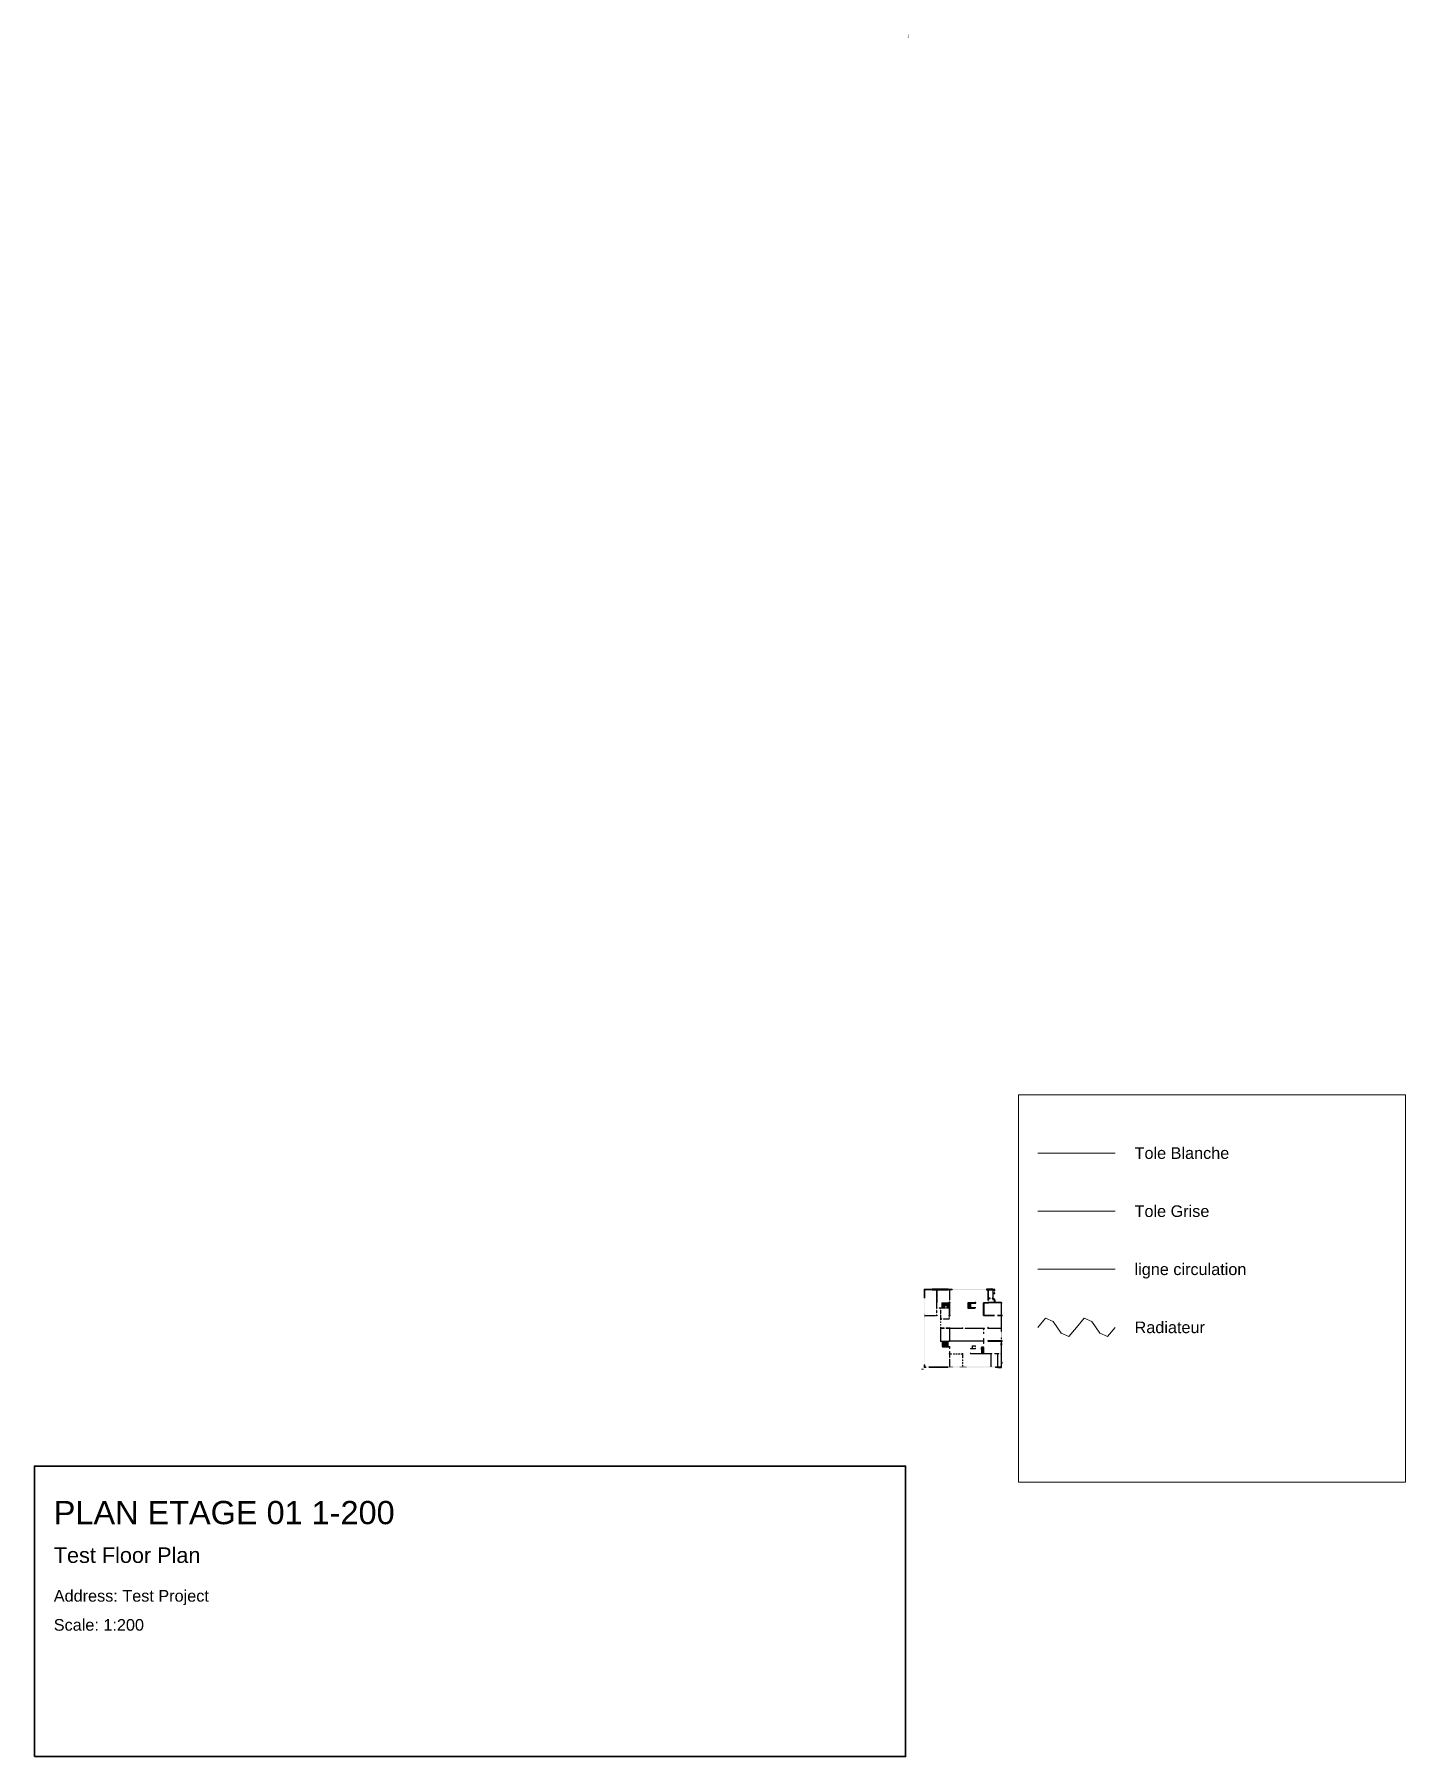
# Model space of a CAD drawing. Extents: x -458 to 250, y -200 to 689.
import ezdxf

# ---------------------------------------------------------------- set-up
doc = ezdxf.new("R2010")
doc.units = 0
doc.linetypes.add('DASHED', pattern=[0.25, -0.25])
for name, color, linetype in [('ENTREE__SORTIE', 1, 'CONTINUOUS'), ('ESCHELLE_GRAPHIQUE_1_M', 6, 'CONTINUOUS'), ('MUR', 251, 'CONTINUOUS'), ('NO_ENTREE', 4, 'CONTINUOUS')]:
    doc.layers.add(name, color=color, linetype=linetype)
for name, color, linetype, lineweight in [('LEGEND', 7, 'CONTINUOUS', 18), ('TEXT', 7, 'CONTINUOUS', 13), ('TITLE_BLOCK', 3, 'CONTINUOUS', 35), ('WALLS_THIN', 252, 'CONTINUOUS', 18)]:
    doc.layers.add(name, color=color, linetype=linetype, lineweight=lineweight)
doc.styles.get("Standard").update_dxf_attribs({"font": 'arial.ttf'})

msp = doc.modelspace()

# ---------------------------------------------------------------- texts
at = {"layer": 'TEXT'}
for s, p in [('Tole Blanche', (110, 108.67)), ('Tole Grise', (110, 78.67)), ('ligne circulation', (110, 48.67)), ('Radiateur', (110, 18.67))]:
    msp.add_text(s, height=6, dxfattribs=at).set_placement(p)
at = {"layer": 'TEXT', "color": 7}
for s, height, p in [('PLAN ETAGE 01 1-200', 12, (-448.33, -80)), ('Test Floor Plan', 8, (-448.33, -100)), ('Address: Test Project', 6, (-448.33, -120)), ('Scale: 1:200', 6, (-448.33, -135))]:
    msp.add_text(s, height=height, dxfattribs=at).set_placement(p)

# ---------------------------------------------------------------- hatches: boundary and pattern name
at = {"layer": 'ENTREE__SORTIE'}
h = msp.add_hatch(color=256, dxfattribs=at)
h.dxf.hatch_style = 1
h.paths.add_polyline_path([(37.67, 35.78), (37.76, 35.78), (37.76, 34.58), (37.67, 34.58)])
h = msp.add_hatch(color=256, dxfattribs=at)
h.dxf.hatch_style = 1
h.paths.add_polyline_path([(10.55, 34.12), (10.42, 34.12), (10.42, 33.31), (10.55, 33.31)])
h = msp.add_hatch(color=256, dxfattribs=at)
h.dxf.hatch_style = 1
h.paths.add_polyline_path([(10.55, 33.04), (10.42, 33.04), (10.42, 31.7), (10.55, 31.7)])
h = msp.add_hatch(color=1, dxfattribs=at)
h.dxf.hatch_style = 1
h.paths.add_polyline_path([(25.16, 34.38), (24.03, 34.38), (24.03, 34.29), (25.16, 34.29)])
h = msp.add_hatch(color=256, dxfattribs=at)
h.dxf.hatch_style = 1
h.paths.add_polyline_path([(10.77, 13.99), (10.92, 13.99), (10.92, 11.83), (10.77, 11.83)])
h = msp.add_hatch(color=256, dxfattribs=at)
h.dxf.hatch_style = 1
h.paths.add_polyline_path([(13.42, 14), (13.57, 14), (13.57, 11.84), (13.42, 11.84)])
h = msp.add_hatch(color=256, dxfattribs=at)
h.dxf.hatch_style = 1
h.paths.add_polyline_path([(31.09, 10.22), (30.97, 10.22), (30.97, 11.23), (31.09, 11.23)])
h = msp.add_hatch(color=256, dxfattribs=at)
h.dxf.hatch_style = 1
h.paths.add_polyline_path([(41.02, 13.35), (41.21, 13.35), (41.21, 12.51), (41.02, 12.51)])
h = msp.add_hatch(color=256, dxfattribs=at)
h.dxf.hatch_style = 1
h.paths.add_polyline_path([(39.35, 1.01), (40.83, 1.01), (40.83, 1.17), (39.35, 1.17)])
at = {"layer": 'ESCHELLE_GRAPHIQUE_1_M'}
h = msp.add_hatch(color=252, dxfattribs=at)
h.dxf.hatch_style = 1
h.paths.add_polyline_path([(-6.87, 687.53), (-6.62, 687.53)], flags=16)
h.paths.add_polyline_path([(-7.1, 689.37), (-7.1, 687.85)], flags=16)
h.paths.add_polyline_path([(-9.01, 687.78), (-7.29, 687.78)], flags=16)
edge = h.paths.add_edge_path(flags=16)
edge.add_line((-7.29, 687.85), (-7.29, 687.78))
edge.add_line((-7.29, 687.85), (-7.29, 687.78))
edge = h.paths.add_edge_path(flags=16)
edge.add_line((-7.1, 687.85), (-7.29, 687.85))
edge.add_line((-7.1, 687.85), (-7.29, 687.85))
edge = h.paths.add_edge_path(flags=16)
edge.add_line((-7.1, 687.85), (-7.1, 689.37))
edge.add_line((-7.1, 687.85), (-7.1, 689.37))
h.paths.add_polyline_path([(-7.1, 689.37), (-7.1, 687.85)], flags=16)
edge = h.paths.add_edge_path(flags=16)
edge.add_line((-6.87, 689.37), (-7.1, 689.37))
edge.add_line((-6.87, 689.37), (-7.1, 689.37))
edge = h.paths.add_edge_path(flags=16)
edge.add_line((-6.87, 687.89), (-6.87, 689.37))
edge.add_line((-6.87, 687.89), (-6.87, 689.37))
edge = h.paths.add_edge_path(flags=16)
edge.add_line((-6.62, 687.89), (-6.87, 687.89))
edge.add_line((-6.62, 687.89), (-6.87, 687.89))
edge = h.paths.add_edge_path(flags=16)
edge.add_line((-6.87, 686.02), (-6.87, 687.53))
edge.add_line((-6.87, 686.02), (-6.87, 687.53))
h.paths.add_polyline_path([(-6.87, 686.02), (-7.1, 686.02)], flags=16)
edge = h.paths.add_edge_path(flags=16)
edge.add_line((-6.87, 686.02), (-7.1, 686.02))
edge.add_line((-6.87, 686.02), (-7.1, 686.02))
edge = h.paths.add_edge_path(flags=16)
edge.add_line((-6.87, 686.02), (-7.1, 686.02))
edge.add_line((-6.87, 686.02), (-7.1, 686.02))
edge = h.paths.add_edge_path(flags=16)
edge.add_line((-6.87, 686.02), (-7.1, 686.02))
edge.add_line((-6.87, 686.02), (-7.1, 686.02))
h.paths.add_polyline_path([(-7.1, 686.02), (-7.1, 687.55)], flags=16)
h.paths.add_polyline_path([(-7.1, 686.02), (-6.87, 686.02)], flags=0)
edge = h.paths.add_edge_path(flags=16)
edge.add_line((-7.29, 687.55), (-7.1, 687.55))
edge.add_line((-7.29, 687.55), (-7.1, 687.55))
h.paths.add_polyline_path([(-7.29, 687.63), (-9.01, 687.63)], flags=16)
edge = h.paths.add_edge_path(flags=16)
edge.add_line((-7.29, 687.63), (-9.01, 687.63))
edge.add_line((-7.29, 687.63), (-9.01, 687.63))
h.paths.add_polyline_path([(-9.01, 687.63), (-7.29, 687.63)], flags=16)
edge = h.paths.add_edge_path(flags=16)
edge.add_line((-7.29, 687.63), (-7.29, 687.55))
edge.add_line((-7.29, 687.63), (-7.29, 687.55))
edge = h.paths.add_edge_path(flags=17)
edge.add_line((-7.29, 687.55), (-7.1, 687.55))
edge.add_line((-7.29, 687.63), (-7.29, 687.55))
edge.add_line((-7.29, 687.85), (-7.29, 687.78))
edge.add_line((-7.1, 687.85), (-7.29, 687.85))
edge.add_line((-7.29, 687.78), (-9.01, 687.78))
edge.add_line((-6.62, 687.53), (-6.87, 687.53))
edge.add_line((-6.62, 687.89), (-6.87, 687.89))
edge.add_line((-6.87, 689.37), (-7.1, 689.37))
edge.add_line((-7.1, 686.02), (-7.1, 687.55))
edge.add_line((-6.87, 687.89), (-6.87, 689.37))
edge.add_line((-6.87, 686.02), (-6.87, 687.53))
h = msp.add_hatch(color=252, dxfattribs=at)
h.dxf.hatch_style = 1
h.paths.add_polyline_path([(-6.45, 687.71), (-6.45, 687.71)])
h = msp.add_hatch(dxfattribs=at)
h.set_pattern_fill('ANGLE', color=252)
h.set_pattern_definition([(0, (0, 0), (0, 6.985), [5.08, -1.905]), (90, (0, 0), (-6.985, 4e-16), [5.08, -1.905])])
edge = h.paths.add_edge_path()
edge.add_line((159.44, 567.03), (158.54, 567.03))
edge = h.paths.add_edge_path()
edge.add_line((159.44, 567.03), (162.73, 567.03))
edge = h.paths.add_edge_path()
edge.add_line((159.39, 566.97), (159.39, 567.03))
at = {"layer": 'MUR', "linetype": 'BYBLOCK'}
for points in [[(2.18, 41.32), (2.18, 41.01), (1.64, 41.01), (1.64, 40.07), (1.33, 40.07), (1.33, 41.32)], [(1.64, 2.28), (1.33, 2.28), (1.33, 40.07), (1.64, 40.07)], [(5.48, 41.32), (5.48, 41.01), (2.18, 41.01), (2.18, 41.32)], [(14.32, 41.01), (13.72, 41.01), (13.72, 41.32), (33.48, 41.32), (33.48, 41.02), (14.6, 41.02), (14.6, 40.82), (14.6, 35.73), (14.32, 35.73)], [(7.16, 27.67), (7.16, 27.79), (1.64, 27.79), (1.64, 28.68), (1.33, 28.68), (1.33, 26.87), (1.64, 26.87), (1.64, 27.67)], [(24.03, 34.38), (23.95, 34.38), (23.95, 31.62), (24.03, 31.62)], [(24.03, 31.62), (25.16, 31.62), (25.16, 31.77), (24.03, 31.77)], [(41.09, 34.58), (37.73, 34.58), (37.63, 34.58), (34.47, 34.58), (34.22, 34.58), (34.22, 34.53), (34.22, 34.38), (32.02, 34.38), (32.02, 27.71), (32.09, 27.71), (34.22, 27.71), (34.26, 27.71), (34.41, 27.71), (34.52, 27.71), (37.71, 27.71), (37.71, 27.86), (34.52, 27.86), (34.22, 27.86), (34.22, 27.86), (32.16, 27.86), (32.16, 34.26), (34.22, 34.26), (34.52, 34.26), (34.52, 34.43), (40.83, 34.43), (40.83, 34.23), (41.02, 34.23), (41.21, 34.23), (41.25, 34.23), (41.25, 34.35), (41.25, 34.53), (41.09, 34.53)], [(32.17, 19.12), (32.02, 19.12), (32.02, 18.54), (32.17, 18.54)], [(41.21, 14.93), (41.02, 14.93), (41.02, 19.49), (41.25, 19.49), (41.25, 15.75), (41.21, 15.75)], [(31.09, 10.22), (30.97, 10.22), (30.97, 8.14), (31.09, 8.14)], [(2.17, 1.01), (2.17, 1.32), (1.64, 1.32), (1.64, 2.28), (1.33, 2.28), (1.33, 1.01)], [(2.17, 1.01), (2.17, 1.32), (39.35, 1.33), (39.35, 1.01)], [(13.6, 1.01), (13.6, 1.32), (14.21, 1.32), (14.4, 1.32), (14.4, 1.54), (14.4, 5.25), (14.56, 5.25), (14.56, 1.54), (14.56, 1.32), (16.13, 1.32), (16.13, 1.01)], [(19.63, 1.01), (19.63, 1.34), (21.16, 1.34), (21.16, 1.54), (21.16, 2.07), (21.32, 2.07), (21.32, 1.54), (21.32, 1.34), (23.26, 1.34), (23.26, 1.01)]]:
    msp.add_hatch(color=256, dxfattribs=at).paths.add_polyline_path(points)
h = msp.add_hatch(color=256, dxfattribs=at)
h.dxf.hatch_style = 1
h.paths.add_polyline_path([(7.78, 34.24), (7.78, 34.49), (7.78, 41.01), (13.72, 41.01), (13.72, 41.32), (5.48, 41.32), (5.48, 41.01), (7.67, 41.01), (7.67, 31.45), (7.78, 31.45), (7.78, 31.59), (8.03, 31.59), (8.03, 31.7), (7.78, 31.7)])
h = msp.add_hatch(color=256, dxfattribs=at)
edge = h.paths.add_edge_path(flags=17)
edge.add_line((37.78, 41.23), (36.42, 41.23))
edge.add_line((36.42, 41.23), (36.42, 41.5))
edge.add_arc((36.25, 41.5), 0.175, 360, 450.25963)
edge.add_arc((36.25, 41.5), 0.175, 89.74037, 180)
edge.add_line((36.07, 41.5), (36.07, 41.32))
edge.add_line((36.07, 41.32), (33.48, 41.32))
edge.add_line((33.48, 41.32), (33.48, 41.02))
edge.add_line((33.48, 41.02), (34.22, 41.02))
edge.add_line((34.22, 41.02), (34.22, 40.82))
edge.add_line((34.22, 40.82), (34.27, 40.82))
edge.add_line((34.27, 40.82), (34.27, 35.64))
edge.add_line((34.27, 35.64), (34.47, 35.64))
edge.add_line((34.47, 35.64), (34.47, 36.62))
edge.add_line((34.47, 36.62), (35.41, 36.62))
edge.add_line((35.41, 36.62), (35.41, 36.72))
edge.add_line((35.41, 36.72), (34.47, 36.72))
edge.add_line((34.47, 36.72), (34.47, 40.82))
edge.add_line((34.47, 40.82), (34.52, 40.82))
edge.add_line((34.52, 40.82), (34.52, 41.01))
edge.add_line((34.52, 41.01), (35.09, 41.01))
edge.add_line((35.09, 41.01), (35.09, 40.98))
edge.add_line((35.09, 40.98), (35.73, 40.98))
edge.add_line((35.73, 40.98), (35.73, 41.01))
edge.add_line((35.73, 41.01), (36.82, 41.01))
edge.add_line((36.82, 41.01), (36.82, 36.72))
edge.add_line((36.82, 36.72), (36.41, 36.72))
edge.add_line((36.41, 36.72), (36.41, 36.62))
edge.add_line((36.41, 36.62), (36.82, 36.62))
edge.add_line((36.82, 36.62), (36.82, 36.04))
edge.add_line((36.82, 36.04), (37.67, 36.04))
edge.add_line((37.67, 36.04), (37.67, 35.78))
edge.add_line((37.67, 35.78), (37.76, 35.78))
edge.add_line((37.76, 35.78), (37.77, 36.14))
edge.add_line((37.77, 36.14), (36.94, 36.14))
edge.add_line((36.94, 36.14), (36.94, 39.22))
edge.add_line((36.94, 39.22), (37.76, 39.22))
edge.add_line((37.76, 39.22), (37.76, 39.46))
edge.add_line((37.76, 39.46), (37.66, 39.46))
edge.add_line((37.66, 39.46), (37.66, 39.33))
edge.add_line((37.66, 39.33), (36.94, 39.33))
edge.add_line((36.94, 39.33), (36.94, 41.01))
edge.add_line((36.94, 41.01), (37.66, 41.01))
edge.add_line((37.66, 41.01), (37.66, 40.48))
edge.add_line((37.66, 40.48), (37.76, 40.48))
edge.add_line((37.76, 40.48), (37.76, 41))
edge.add_line((37.76, 41), (37.78, 41))
edge.add_line((37.78, 41), (37.78, 41.23))
h = msp.add_hatch(color=256, dxfattribs=at)
h.dxf.hatch_style = 1
h.paths.add_polyline_path([(7.78, 30.44), (7.67, 30.44), (7.67, 29.12), (7.78, 29.12)])
h = msp.add_hatch(color=256, dxfattribs=at)
h.dxf.hatch_style = 1
h.paths.add_polyline_path([(8.03, 27.92), (7.78, 27.92), (7.78, 28.12), (7.67, 28.12), (7.67, 27.67), (8.03, 27.67)])
h = msp.add_hatch(color=256, dxfattribs=at)
h.dxf.hatch_style = 1
h.paths.add_polyline_path([(14.6, 34.8), (14.32, 34.8), (14.32, 34.71), (14, 34.71), (14, 34.36), (10.42, 34.36), (10.42, 34.14), (10.46, 34.14), (10.46, 34.12), (10.55, 34.12), (10.55, 34.26), (14.21, 34.26), (14.21, 31.7), (13.13, 31.7), (13.13, 33.04), (11.97, 33.04), (11.97, 31.7), (9.03, 31.7), (9.03, 31.59), (9.8, 31.59), (9.8, 31.34), (9.9, 31.34), (9.9, 31.36), (9.93, 31.36), (9.93, 31.59), (12.32, 31.59), (12.32, 31.62), (12.34, 31.62), (12.34, 31.7), (12.07, 31.7), (12.07, 32.91), (13.03, 32.91), (13.03, 31.7), (12.9, 31.7), (12.9, 31.62), (12.91, 31.62), (12.91, 31.59), (14.12, 31.59), (14.12, 31.43), (14.28, 31.43), (14.28, 27.9), (14.12, 27.9), (14.12, 27.7), (14.17, 27.7), (14.17, 25.99), (11.32, 25.98), (11.32, 25.95), (11.31, 25.88), (14.3, 25.88), (14.3, 27.7), (14.4, 27.7), (14.4, 27.63), (14.7, 27.63), (14.7, 27.93), (14.6, 27.93), (14.6, 34.26), (14.7, 34.26), (14.7, 34.53), (14.6, 34.53)])
for points in [[(9.9, 28.86), (9.93, 28.86), (9.93, 30.52), (9.9, 30.52), (9.9, 30.54), (9.8, 30.54), (9.8, 28.85), (9.9, 28.85)], [(9.93, 28.03), (9.93, 25.98), (10.5, 25.98), (10.5, 25.95), (10.51, 25.95), (10.51, 25.88), (9.96, 25.88), (9.96, 25.55), (9.8, 25.55), (9.8, 28.05), (9.9, 28.05), (9.9, 28.03)], [(13.13, 33.17), (13.13, 33.04), (11.97, 33.04), (10.42, 33.04), (10.42, 33.31), (10.46, 33.31), (10.46, 33.32), (10.55, 33.32), (10.55, 33.17)], [(27.92, 34.53), (27.61, 34.53), (27.61, 34.38), (25.16, 34.38), (25.16, 31.62), (27.74, 31.62), (27.74, 32.07), (27.61, 32.07), (27.61, 31.77), (25.42, 31.77), (25.42, 34.23), (27.61, 34.23), (27.92, 34.23)], [(9.96, 24.55), (9.8, 24.55), (9.8, 24.17), (9.83, 24.17), (9.83, 24.15), (9.96, 24.15)], [(9.96, 22.74), (9.8, 22.74), (9.8, 23.13), (9.83, 23.13), (9.83, 23.15), (9.96, 23.15)], [(32.17, 18.54), (32.02, 18.54), (32.02, 19.12), (32.17, 19.12)], [(40.83, 21.03), (41.02, 21.03), (41.02, 19.49), (41.25, 19.49), (41.25, 21.4), (41.21, 21.4), (41.21, 21.41), (41.02, 21.41), (41.02, 21.33), (40.83, 21.33), (40.83, 21.26), (34.52, 21.26), (34.52, 21.33), (34.41, 21.33), (34.41, 21.68), (34.26, 21.68), (34.26, 21.33), (34.22, 21.33), (34.22, 21.03), (34.52, 21.03), (34.52, 21.11), (40.83, 21.11)], [(10.92, 11.68), (13.42, 11.68), (13.42, 11.84), (13.57, 11.84), (13.57, 11.74), (14.56, 11.74), (14.56, 10.73), (14.4, 10.73), (14.4, 11.48), (10.77, 11.48), (10.77, 11.83), (10.92, 11.83)], [(14.15, 8.11), (14.4, 8.11), (14.4, 9.22), (14.56, 9.22), (14.56, 8.14), (14.71, 8.14), (14.71, 8), (15.5, 8), (15.5, 7.84), (14.71, 7.84), (14.56, 7.84), (14.56, 6.13), (14.4, 6.13), (14.4, 7.76), (14.15, 7.76)], [(27.61, 12.09), (27.76, 12.09), (27.76, 11.79), (27.72, 11.79), (27.72, 11.78), (27.61, 11.78), (27.61, 11.94), (26.34, 11.94), (26.34, 10.74), (27.61, 10.74), (27.61, 10.96), (27.72, 10.96), (27.72, 10.95), (27.76, 10.95), (27.76, 10.59), (25.17, 10.59), (25.17, 10.74), (26.19, 10.74), (26.19, 12.09)], [(41.21, 12.51), (41.02, 12.51), (41.02, 12.22), (41.25, 12.22), (41.25, 12.48), (41.21, 12.48)], [(16.93, 8), (16.93, 7.84), (16.38, 7.84), (16.38, 8)], [(18.3, 8), (18.3, 7.84), (17.75, 7.84), (17.75, 8)], [(19.66, 8), (19.66, 7.84), (19.12, 7.84), (19.12, 8)], [(20.49, 8), (20.49, 7.84), (21.01, 7.84), (21.16, 7.84), (21.16, 6.4), (21.16, 5.85), (21.32, 5.85), (21.32, 6.4), (21.32, 8.14), (21.01, 8.14), (21.01, 8)], [(21.32, 4.45), (21.16, 4.45), (21.16, 4.94), (21.32, 4.94)], [(21.32, 2.98), (21.16, 2.98), (21.16, 3.48), (21.32, 3.48)], [(39.35, 1.34), (39.35, 1.01), (38.12, 1.01), (38.12, 1.34), (39.16, 1.34), (39.16, 7.99), (37.78, 7.99), (37.78, 8.14), (39.91, 8.14), (39.91, 7.99), (39.35, 7.99)]]:
    msp.add_hatch(color=256, dxfattribs=at).paths.add_polyline_path(points, flags=17)
h = msp.add_hatch(color=256, dxfattribs=at)
h.dxf.hatch_style = 1
edge = h.paths.add_edge_path()
edge.add_line((39.11, 27.71), (40.83, 27.71))
edge.add_line((40.83, 27.71), (40.83, 27.63))
edge.add_line((40.83, 27.63), (41.02, 27.63))
edge.add_line((41.02, 27.63), (41.02, 21.41))
edge.add_line((41.02, 21.41), (41.25, 21.41))
edge.add_line((41.25, 21.41), (41.25, 27.61))
edge.add_line((41.25, 27.61), (41.5, 27.61))
edge.add_arc((41.5, 27.79), 0.175, 270, 360.42564)
edge.add_arc((41.5, 27.79), 0.175, 359.57436, 450)
edge.add_line((41.5, 27.96), (41.25, 27.96))
edge.add_line((41.25, 27.96), (41.25, 34.23))
edge.add_line((41.25, 34.23), (41.02, 34.23))
edge.add_line((41.02, 34.23), (41.02, 27.93))
edge.add_line((41.02, 27.93), (40.83, 27.93))
edge.add_line((40.83, 27.93), (40.83, 27.86))
edge.add_line((40.83, 27.86), (39.11, 27.86))
edge.add_line((39.11, 27.86), (39.11, 27.71))
h.paths.add_polyline_path([(41.25, 27.61), (41.5, 27.61)], flags=17)
h.paths.add_polyline_path([(41.02, 29.45), (41.02, 27.93)], flags=17)
h.paths.add_polyline_path([(39.11, 27.86), (40.83, 27.86)], flags=17)
edge = h.paths.add_edge_path(flags=17)
edge.add_line((40.83, 27.93), (40.83, 27.86))
edge.add_line((40.83, 27.93), (40.83, 27.86))
edge = h.paths.add_edge_path(flags=16)
edge.add_line((41.02, 27.93), (40.83, 27.93))
edge.add_line((41.02, 27.93), (40.83, 27.93))
edge = h.paths.add_edge_path(flags=16)
edge.add_line((41.02, 27.93), (41.02, 29.45))
edge.add_line((41.02, 27.93), (41.02, 29.45))
h.paths.add_polyline_path([(41.02, 29.45), (41.02, 27.93)], flags=17)
edge = h.paths.add_edge_path(flags=17)
edge.add_line((41.25, 34.23), (41.02, 34.23))
edge.add_line((41.25, 34.23), (41.02, 34.23))
edge = h.paths.add_edge_path(flags=16)
edge.add_line((41.25, 27.96), (41.25, 29.45))
edge.add_line((41.25, 27.96), (41.25, 29.45))
edge = h.paths.add_edge_path(flags=17)
edge.add_line((41.5, 27.96), (41.25, 27.96))
edge.add_line((41.5, 27.96), (41.25, 27.96))
edge = h.paths.add_edge_path(flags=17)
edge.add_line((41.25, 26.1), (41.25, 27.61))
edge.add_line((41.25, 26.1), (41.25, 27.61))
h.paths.add_polyline_path([(41.25, 16.72), (41.02, 21.41)], flags=17)
edge = h.paths.add_edge_path(flags=17)
edge.add_line((41.25, 21.41), (41.02, 21.41))
edge.add_line((41.25, 21.41), (41.02, 21.41))
edge = h.paths.add_edge_path(flags=17)
edge.add_line((41.25, 21.41), (41.02, 21.41))
edge.add_line((41.25, 21.41), (41.02, 21.41))
edge = h.paths.add_edge_path(flags=16)
edge.add_line((41.25, 21.41), (41.02, 21.41))
edge.add_line((41.25, 21.41), (41.02, 21.41))
h.paths.add_polyline_path([(41.02, 26.1), (41.02, 27.63)], flags=17)
h.paths.add_polyline_path([(41.02, 16.72), (41.25, 21.41)])
edge = h.paths.add_edge_path(flags=17)
edge.add_line((40.83, 27.63), (41.02, 27.63))
edge.add_line((40.83, 27.63), (41.02, 27.63))
h.paths.add_polyline_path([(40.83, 27.71), (39.11, 27.71)], flags=16)
edge = h.paths.add_edge_path(flags=17)
edge.add_line((40.83, 27.71), (39.11, 27.71))
edge.add_line((40.83, 27.71), (39.11, 27.71))
h.paths.add_polyline_path([(39.11, 27.71), (40.83, 27.71)], flags=17)
edge = h.paths.add_edge_path(flags=17)
edge.add_line((40.83, 27.71), (40.83, 27.63))
edge.add_line((40.83, 27.71), (40.83, 27.63))
h = msp.add_hatch(color=256, dxfattribs=at)
h.dxf.hatch_style = 1
h.paths.add_polyline_path([(32.02, 14.66), (14.71, 14.66), (14.71, 14.74), (14.56, 14.74), (14.56, 21.03), (14.7, 21.03), (14.7, 21.11), (21.01, 21.11), (21.01, 21.03), (21.32, 21.03), (21.32, 21.11), (21.36, 21.11), (21.36, 21.26), (21.32, 21.26), (21.32, 21.33), (21.01, 21.33), (21.01, 21.26), (14.7, 21.26), (14.7, 21.33), (12.66, 21.33), (12.66, 21.18), (12.68, 21.18), (12.68, 21.15), (14.17, 21.15), (14.17, 21.08), (14.38, 21.08), (14.38, 14.67), (14.13, 14.67), (14.13, 14.48), (9.96, 14.48), (9.96, 21.15), (11.65, 21.15), (11.65, 21.18), (11.66, 21.18), (11.66, 21.33), (9.96, 21.33), (9.96, 21.74), (9.8, 21.74), (9.8, 14.3), (10.77, 14.3), (10.77, 13.99), (10.92, 13.99), (10.92, 14.33), (13.42, 14.33), (13.42, 14), (13.57, 14), (13.57, 14.38), (14.4, 14.38), (14.4, 14.44), (14.71, 14.44), (14.71, 14.51), (27.92, 14.51), (27.92, 14.51), (32.02, 14.51), (32.02, 13.31), (32.17, 13.31), (32.17, 15.88), (32.02, 15.88)])
h = msp.add_hatch(color=256, dxfattribs=at)
h.dxf.hatch_style = 1
h.paths.add_polyline_path([(22.56, 21.26), (22.56, 21.11), (32.02, 21.11), (32.02, 20.32), (32.17, 20.32), (32.17, 21.11), (32.42, 21.11), (32.42, 21.26)])
at = {"layer": 'MUR'}
msp.add_hatch(color=256, dxfattribs=at).paths.add_polyline_path([(32.17, 19.12), (32.02, 19.12), (32.02, 18.54), (32.17, 18.54)])
at = {"layer": 'MUR', "linetype": 'BYBLOCK'}
h = msp.add_hatch(color=256, dxfattribs=at)
h.paths.add_polyline_path([(25.17, 8.44), (25.33, 8.44), (25.33, 8.14), (32.02, 8.14), (32.02, 11.23), (30.97, 11.23), (30.97, 11.38), (32.02, 11.38), (32.17, 11.38), (32.17, 8.14), (36.26, 8.14), (36.26, 7.99), (35.91, 7.99), (35.91, 1.34), (37.06, 1.34), (37.06, 1.01), (33.3, 1.01), (33.3, 1.34), (34.22, 1.34), (34.52, 1.34), (35.78, 1.34), (35.78, 7.99), (25.17, 7.99)])
h.paths.add_polyline_path([(32.24, 1.34), (29.84, 1.34), (29.84, 1.01), (32.24, 1.01)], flags=17)
h = msp.add_hatch(color=256, dxfattribs=at)
edge = h.paths.add_edge_path(flags=17)
edge.add_line((41.5, 14.76), (41.25, 14.76))
edge.add_line((41.25, 14.76), (41.25, 14.92))
edge.add_line((41.25, 14.92), (41.21, 14.92))
edge.add_line((41.21, 14.92), (41.21, 14.93))
edge.add_line((41.21, 14.93), (41.02, 14.93))
edge.add_line((41.02, 14.93), (41.02, 14.74))
edge.add_line((41.02, 14.74), (40.83, 14.74))
edge.add_line((40.83, 14.74), (40.83, 14.66))
edge.add_line((40.83, 14.66), (34.52, 14.66))
edge.add_line((34.52, 14.66), (34.52, 14.74))
edge.add_line((34.52, 14.74), (34.22, 14.74))
edge.add_line((34.22, 14.74), (34.22, 14.44))
edge.add_line((34.22, 14.44), (34.52, 14.44))
edge.add_line((34.52, 14.44), (34.52, 14.51))
edge.add_line((34.52, 14.51), (37.91, 14.51))
edge.add_line((37.91, 14.51), (38.06, 14.51))
edge.add_line((38.06, 14.51), (40.83, 14.51))
edge.add_line((40.83, 14.51), (40.83, 14.44))
edge.add_line((40.83, 14.44), (41.02, 14.44))
edge.add_line((41.02, 14.44), (41.02, 13.5))
edge.add_line((41.02, 13.5), (41.02, 13.35))
edge.add_line((41.02, 13.35), (41.02, 13.34))
edge.add_line((41.02, 13.34), (41.21, 13.34))
edge.add_line((41.21, 13.34), (41.21, 13.37))
edge.add_line((41.21, 13.37), (41.25, 13.37))
edge.add_line((41.25, 13.37), (41.25, 14.4))
edge.add_line((41.25, 14.4), (41.5, 14.4))
edge.add_arc((41.5, 14.58), 0.175, 270, 360.42564)
edge.add_arc((41.5, 14.58), 0.175, 359.57436, 450)
h = msp.add_hatch(color=256, dxfattribs=at)
edge = h.paths.add_edge_path()
edge.add_line((41.25, 3.22), (41.5, 3.22))
edge.add_arc((41.5, 3.39), 0.175, 270, 361.74555)
edge.add_arc((41.5, 3.4), 0.175, 358.25445, 450)
edge.add_line((41.5, 3.58), (41.25, 3.58))
edge.add_line((41.25, 3.58), (41.25, 12.22))
edge.add_line((41.25, 12.22), (41.02, 12.22))
edge.add_line((41.02, 12.22), (41.02, 8.14))
edge.add_line((41.02, 8.14), (40.83, 8.14))
edge.add_line((40.83, 8.14), (40.83, 7.84))
edge.add_line((40.83, 7.84), (41.02, 7.84))
edge.add_line((41.02, 7.84), (41.02, 1.54))
edge.add_line((41.02, 1.54), (40.83, 1.54))
edge.add_line((40.83, 1.54), (40.83, 1.34))
edge.add_line((40.83, 1.34), (40.83, 1.01))
edge.add_line((40.83, 1.01), (41.25, 1.01))
edge.add_line((41.25, 1.01), (41.25, 3.22))
edge.add_line((41.25, 3.22), (41.25, 3.22))
at = {"layer": 'NO_ENTREE'}
h = msp.add_hatch(color=256, dxfattribs=at)
h.dxf.hatch_style = 1
h.paths.add_polyline_path([(14.21, 34.26), (10.55, 34.26), (10.55, 34.12), (10.55, 33.31), (10.55, 33.17), (13.13, 33.17), (13.13, 33.04), (13.13, 31.7), (14.21, 31.7)])
h = msp.add_hatch(color=256, dxfattribs=at)
h.dxf.hatch_style = 1
h.paths.add_polyline_path([(11.97, 33.04), (10.55, 33.04), (10.55, 31.7), (11.97, 31.7)])
h = msp.add_hatch(color=256, dxfattribs=at)
h.dxf.hatch_style = 1
h.paths.add_polyline_path([(25.16, 34.29), (24.03, 34.29), (24.03, 31.77), (25.16, 31.77)])
h = msp.add_hatch(color=256, dxfattribs=at)
h.dxf.hatch_style = 1
h.paths.add_polyline_path([(10.92, 14.33), (13.42, 14.33), (13.42, 11.68), (10.92, 11.68)])
h = msp.add_hatch(color=256, dxfattribs=at)
h.dxf.hatch_style = 1
h.paths.add_polyline_path([(32.02, 11.23), (31.09, 11.23), (31.09, 8.14), (32.02, 8.14)])

# ---------------------------------------------------------------- linework, layer by layer
at = {"layer": 'ENTREE__SORTIE'}
for points in [[(37.67, 35.78), (37.76, 35.78), (37.76, 34.58), (37.67, 34.58)], [(10.55, 34.12), (10.42, 34.12), (10.42, 33.31), (10.55, 33.31)], [(10.55, 33.04), (10.42, 33.04), (10.42, 31.7), (10.55, 31.7)], [(10.77, 13.99), (10.92, 13.99), (10.92, 11.83), (10.77, 11.83)], [(13.42, 14), (13.57, 14), (13.57, 11.84), (13.42, 11.84)], [(31.09, 10.22), (30.97, 10.22), (30.97, 11.23), (31.09, 11.23)], [(41.02, 13.35), (41.21, 13.35), (41.21, 12.51), (41.02, 12.51)], [(39.35, 1.01), (40.83, 1.01), (40.83, 1.17), (39.35, 1.17)]]:
    msp.add_lwpolyline(points, close=True, dxfattribs=at)
at = {"layer": 'ENTREE__SORTIE', "color": 1}
msp.add_lwpolyline([(25.16, 34.38), (24.03, 34.38), (24.03, 34.29), (25.16, 34.29)], close=True, dxfattribs=at)
at = {"layer": 'LEGEND', "color": 252, "linetype": 'CONTINUOUS'}
msp.add_line((60, 111.67), (100, 111.67), dxfattribs=at)
at = {"layer": 'LEGEND', "color": 8, "linetype": 'CONTINUOUS'}
msp.add_line((60, 81.67), (100, 81.67), dxfattribs=at)
at = {"layer": 'LEGEND', "color": 5, "linetype": 'DASHED'}
msp.add_line((60, 51.67), (100, 51.67), dxfattribs=at)
at = {"layer": 'LEGEND'}
msp.add_lwpolyline([(50, -58.33), (250, -58.33), (250, 141.67), (50, 141.67), (50, -58.33)], dxfattribs=at)
at = {"layer": 'LEGEND', "color": 1}
msp.add_lwpolyline([(60, 21.67), (64, 26.43), (68, 24.61), (72, 18.74), (76, 16.92), (80, 21.67), (84, 26.43), (88, 24.61), (92, 18.74), (96, 16.92), (100, 21.67)], dxfattribs=at)
at = {"layer": 'MUR', "linetype": 'BYBLOCK'}
for points in [[(13.72, 41.32), (5.48, 41.32)], [(5.48, 41.32), (5.48, 41.01)], [(5.48, 41.01), (7.67, 41.01)], [(7.67, 41.01), (7.67, 31.45)], [(7.78, 41.01), (13.72, 41.01)], [(7.78, 34.49), (7.78, 34.49), (7.78, 41.01), (7.78, 34.5)], [(13.72, 41.01), (13.72, 41.32)], [(7.67, 31.45), (7.78, 31.45)], [(7.78, 31.7), (7.78, 34.24), (7.78, 34.24)], [(37.71, 27.71), (37.71, 27.86), (34.52, 27.86), (34.52, 27.86), (34.22, 27.86), (34.22, 27.86), (32.16, 27.86), (32.16, 34.26), (34.22, 34.26), (34.22, 34.26), (34.52, 34.26), (34.52, 34.43), (40.83, 34.43), (40.83, 34.23), (41.02, 34.23), (41.02, 34.23), (41.21, 34.23), (41.21, 34.23), (41.25, 34.23), (41.25, 34.35), (41.25, 34.53), (41.09, 34.53), (41.09, 34.58), (37.73, 34.58), (37.73, 34.58), (37.63, 34.58), (37.63, 34.58), (34.47, 34.58), (34.47, 34.58), (34.22, 34.58), (34.22, 34.53), (34.22, 34.53), (34.22, 34.38), (32.02, 34.38), (32.02, 27.71), (34.22, 27.71), (34.22, 27.71), (34.26, 27.71), (34.26, 27.71), (34.41, 27.71), (34.41, 27.71), (34.52, 27.71), (34.52, 27.71), (37.71, 27.71), (34.52, 27.71), (37.71, 27.71), (34.52, 27.71), (34.52, 27.71), (34.41, 27.71), (34.41, 27.71), (34.26, 27.71), (34.26, 27.71), (34.22, 27.71), (34.22, 27.71), (32.02, 27.71), (32.02, 34.38), (34.22, 34.38), (34.22, 34.53), (34.22, 34.53), (34.22, 34.58), (34.47, 34.58), (34.47, 34.58), (37.63, 34.58), (37.63, 34.58), (37.73, 34.58), (37.73, 34.58), (41.09, 34.58), (41.09, 34.53), (41.25, 34.53), (41.25, 34.35), (41.25, 34.23), (41.21, 34.23), (41.21, 34.23), (41.02, 34.23), (41.02, 34.23), (40.83, 34.23), (40.83, 34.43), (34.52, 34.43), (34.52, 34.26), (34.22, 34.26), (34.22, 34.26), (32.16, 34.26), (32.16, 27.86), (34.22, 27.86), (34.22, 27.86), (34.52, 27.86), (34.52, 27.86), (37.71, 27.86), (34.52, 27.86), (37.71, 27.86)], [(32.02, 11.38), (30.97, 11.38), (30.97, 11.23), (32.02, 11.23)]]:
    msp.add_lwpolyline(points, dxfattribs=at)
at = {"layer": 'MUR'}
for points in [[(13.72, 41.32), (5.48, 41.32)], [(5.48, 41.32), (5.48, 41.01)], [(5.48, 41.01), (7.67, 41.01)], [(7.67, 41.01), (7.67, 31.45)], [(7.78, 41.01), (13.72, 41.01)], [(13.72, 41.01), (13.72, 41.32)], [(7.67, 31.45), (7.78, 31.45)]]:
    msp.add_lwpolyline(points, dxfattribs=at)
at = {"layer": 'MUR', "linetype": 'BYBLOCK'}
for points in [[(37.78, 41.23), (36.42, 41.23), (36.42, 41.5, 0.415541), (36.25, 41.67, 0.415541), (36.07, 41.5), (36.07, 41.32), (33.48, 41.32), (33.48, 41.02), (34.22, 41.02), (34.22, 40.82), (34.27, 40.82), (34.27, 35.64), (34.47, 35.64), (34.47, 36.62), (35.41, 36.62), (35.41, 36.72), (34.47, 36.72), (34.47, 40.82), (34.52, 40.82), (34.52, 41.01), (35.09, 41.01), (35.09, 40.98), (35.73, 40.98), (35.73, 41.01), (36.82, 41.01), (36.82, 36.72), (36.41, 36.72), (36.41, 36.62), (36.82, 36.62), (36.82, 36.04), (37.67, 36.04), (37.67, 35.78), (37.76, 35.78), (37.77, 36.14), (36.94, 36.14), (36.94, 39.22), (37.76, 39.22), (37.76, 39.46), (37.66, 39.46), (37.66, 39.33), (36.94, 39.33), (36.94, 41.01), (37.66, 41.01), (37.66, 40.48), (37.76, 40.48), (37.76, 41), (37.78, 41), (37.78, 41.23)], [(37.78, 41.23), (36.42, 41.23), (36.42, 41.5, 0.415541), (36.25, 41.67, 0.415541), (36.07, 41.5), (36.07, 41.32), (33.48, 41.32), (33.48, 41.02), (34.22, 41.02), (34.22, 40.82), (34.27, 40.82), (34.27, 35.64), (34.47, 35.64), (34.47, 36.62), (35.41, 36.62), (35.41, 36.72), (34.47, 36.72), (34.47, 40.82), (34.52, 40.82), (34.52, 41.01), (35.09, 41.01), (35.09, 40.98), (35.73, 40.98), (35.73, 41.01), (36.82, 41.01), (36.82, 36.72), (36.41, 36.72), (36.41, 36.62), (36.82, 36.62), (36.82, 36.04), (37.67, 36.04), (37.67, 35.78), (37.76, 35.78), (37.77, 36.14), (36.94, 36.14), (36.94, 39.22), (37.76, 39.22), (37.76, 39.46), (37.66, 39.46), (37.66, 39.33), (36.94, 39.33), (36.94, 41.01), (37.66, 41.01), (37.66, 40.48), (37.76, 40.48), (37.76, 41), (37.78, 41), (37.78, 41.23)], [(39.11, 27.71), (40.83, 27.71), (40.83, 27.63), (41.02, 27.63), (41.02, 21.41), (41.25, 21.41), (41.25, 27.61), (41.5, 27.61, 0.416391), (41.67, 27.79, 0.416391), (41.5, 27.96), (41.25, 27.96), (41.25, 34.23), (41.02, 34.23), (41.02, 27.93), (40.83, 27.93), (40.83, 27.86), (39.11, 27.86)], [(41.5, 14.76), (41.25, 14.76), (41.25, 14.92), (41.21, 14.92), (41.21, 14.93), (41.02, 14.93), (41.02, 14.74), (40.83, 14.74), (40.83, 14.66), (34.52, 14.66), (34.52, 14.74), (34.22, 14.74), (34.22, 14.44), (34.52, 14.44), (34.52, 14.51), (37.91, 14.51), (37.91, 14.51), (38.06, 14.51), (38.06, 14.51), (40.83, 14.51), (40.83, 14.44), (41.02, 14.44), (41.02, 13.5), (41.02, 13.5), (41.02, 13.35), (41.02, 13.35), (41.02, 13.34), (41.21, 13.34), (41.21, 13.37), (41.25, 13.37), (41.25, 14.4), (41.5, 14.4, 0.416391), (41.67, 14.58, 0.416391), (41.5, 14.76)], [(41.5, 14.76), (41.25, 14.76), (41.25, 14.92), (41.21, 14.92), (41.21, 14.93), (41.02, 14.93), (41.02, 14.74), (40.83, 14.74), (40.83, 14.66), (34.52, 14.66), (34.52, 14.74), (34.22, 14.74), (34.22, 14.44), (34.52, 14.44), (34.52, 14.51), (37.91, 14.51), (37.91, 14.51), (38.06, 14.51), (38.06, 14.51), (40.83, 14.51), (40.83, 14.44), (41.02, 14.44), (41.02, 13.5), (41.02, 13.5), (41.02, 13.35), (41.02, 13.35), (41.02, 13.34), (41.21, 13.34), (41.21, 13.37), (41.25, 13.37), (41.25, 14.4), (41.5, 14.4, 0.416391), (41.67, 14.58, 0.416391), (41.5, 14.76)], [(41.25, 3.22), (41.5, 3.22, 0.423165), (41.67, 3.4, 0.423165), (41.5, 3.58), (41.25, 3.58), (41.25, 12.22), (41.02, 12.22), (41.02, 8.14), (40.83, 8.14), (40.83, 7.84), (41.02, 7.84), (41.02, 1.54), (40.83, 1.54), (40.83, 1.34), (40.83, 1.01), (41.25, 1.01), (41.25, 3.22)], [(41.25, 3.22), (41.5, 3.22, 0.423165), (41.67, 3.4, 0.423165), (41.5, 3.58), (41.25, 3.58), (41.25, 12.22), (41.02, 12.22), (41.02, 8.14), (40.83, 8.14), (40.83, 7.84), (41.02, 7.84), (41.02, 1.54), (40.83, 1.54), (40.83, 1.34), (40.83, 1.01), (41.25, 1.01), (41.25, 3.22)]]:
    msp.add_lwpolyline(points, format="xyb", close=True, dxfattribs=at)
for points in [[(24.03, 34.38), (23.95, 34.38), (23.95, 31.62), (24.03, 31.62)], [(24.03, 31.62), (25.16, 31.62), (25.16, 31.77), (24.03, 31.77)], [(27.92, 34.53), (27.61, 34.53), (27.61, 34.38), (25.16, 34.38), (25.16, 31.62), (27.74, 31.62), (27.74, 32.07), (27.61, 32.07), (27.61, 31.77), (25.42, 31.77), (25.42, 34.23), (27.61, 34.23), (27.92, 34.23), (27.92, 34.53)], [(31.09, 10.22), (30.97, 10.22), (30.97, 8.14), (31.09, 8.14)]]:
    msp.add_lwpolyline(points, close=True, dxfattribs=at)
at = {"layer": 'MUR'}
msp.add_lwpolyline([(27.92, 34.53), (27.61, 34.53), (27.61, 34.38), (25.16, 34.38), (25.16, 31.62), (27.74, 31.62), (27.74, 32.07), (27.61, 32.07), (27.61, 31.77), (25.42, 31.77), (25.42, 34.23), (27.61, 34.23), (27.92, 34.23), (27.92, 34.53)], close=True, dxfattribs=at)
at = {"layer": 'MUR', "linetype": 'BYBLOCK'}
msp.add_lwpolyline([(39.11, 27.71), (40.83, 27.71), (40.83, 27.63), (41.02, 27.63), (41.02, 21.41), (41.25, 21.41), (41.25, 27.61), (41.5, 27.61, 0.416391), (41.67, 27.79, 0.416391), (41.5, 27.96), (41.25, 27.96), (41.25, 34.23), (41.02, 34.23), (41.02, 27.93), (40.83, 27.93), (40.83, 27.86), (39.11, 27.86)], format="xyb", dxfattribs=at)
at = {"layer": 'NO_ENTREE'}
for points in [[(11.97, 33.04), (10.55, 33.04), (10.55, 31.7), (11.97, 31.7)], [(25.16, 34.29), (24.03, 34.29), (24.03, 31.77), (25.16, 31.77)], [(10.92, 14.33), (13.42, 14.33), (13.42, 11.68), (10.92, 11.68)], [(32.02, 11.23), (31.09, 11.23), (31.09, 8.14), (32.02, 8.14)]]:
    msp.add_lwpolyline(points, close=True, dxfattribs=at)
at = {"layer": 'TITLE_BLOCK', "color": 3}
msp.add_lwpolyline([(-458.33, -200), (-8.33, -200), (-8.33, -50), (-458.33, -50), (-458.33, -200)], dxfattribs=at)
at = {"layer": 'WALLS_THIN', "linetype": 'BYBLOCK'}
for p, q in [((1.33, 41.32), (2.18, 41.32)), ((1.33, 41.32), (1.33, 40.07)), ((1.33, 40.07), (1.33, 36.77)), ((1.64, 40.07), (1.33, 40.07)), ((1.64, 40.07), (1.33, 40.07)), ((1.64, 40.07), (1.64, 41.01)), ((2.18, 41.01), (1.64, 41.01)), ((1.64, 36.77), (1.64, 40.07)), ((2.18, 41.32), (5.48, 41.32)), ((2.18, 41.32), (2.18, 41.01)), ((2.18, 41.32), (2.18, 41.01)), ((5.48, 41.01), (2.18, 41.01)), ((5.48, 41.32), (13.72, 41.32)), ((5.48, 41.32), (5.48, 41.01)), ((5.48, 41.32), (5.48, 41.01)), ((7.67, 41.01), (5.48, 41.01)), ((13.72, 41.01), (7.78, 41.01)), ((13.72, 41.32), (13.72, 41.01)), ((13.72, 41.32), (13.72, 41.01)), ((13.72, 41.32), (15.81, 41.32)), ((13.72, 41.32), (13.72, 41.01)), ((13.72, 41.32), (15.81, 41.32)), ((14.32, 41.01), (13.72, 41.01)), ((14.32, 41.01), (13.72, 41.01)), ((14.32, 35.73), (14.32, 41.01)), ((14.32, 35.73), (14.32, 41.01)), ((14.6, 35.73), (14.32, 35.73)), ((14.6, 35.73), (14.32, 35.73)), ((15.81, 41.02), (14.6, 41.02)), ((14.6, 41.02), (14.6, 40.82)), ((15.81, 41.02), (14.6, 41.02)), ((14.6, 41.02), (14.6, 40.82)), ((14.6, 35.73), (14.6, 40.82)), ((14.6, 35.73), (14.6, 40.82)), ((15.81, 41.32), (15.81, 41.02)), ((33.48, 41.32), (36.07, 41.32)), ((33.48, 41.32), (33.48, 41.02)), ((33.48, 41.32), (36.07, 41.32)), ((33.48, 41.32), (33.48, 41.02)), ((34.22, 41.02), (33.48, 41.02)), ((34.22, 41.02), (33.48, 41.02)), ((34.22, 40.82), (34.22, 41.02)), ((34.22, 40.82), (34.22, 41.02)), ((34.22, 40.82), (34.27, 40.82)), ((34.22, 40.82), (34.27, 40.82)), ((34.27, 35.64), (34.27, 40.82)), ((34.27, 35.64), (34.27, 40.82)), ((34.27, 35.64), (34.47, 35.64)), ((34.27, 35.64), (34.47, 35.64)), ((34.47, 36.72), (34.47, 40.82)), ((34.47, 40.82), (34.52, 40.82)), ((34.47, 36.72), (34.47, 40.82)), ((34.47, 40.82), (34.52, 40.82)), ((34.47, 36.72), (35.41, 36.72)), ((34.47, 36.72), (35.41, 36.72)), ((34.47, 36.62), (35.41, 36.62)), ((34.47, 35.64), (34.47, 36.62)), ((34.47, 36.62), (35.41, 36.62)), ((34.47, 35.64), (34.47, 36.62)), ((35.09, 41.01), (34.52, 41.01)), ((34.52, 40.82), (34.52, 41.01)), ((35.09, 41.01), (34.52, 41.01)), ((34.52, 40.82), (34.52, 41.01)), ((35.09, 40.98), (35.09, 41.01)), ((35.09, 40.98), (35.09, 41.01)), ((35.73, 40.98), (35.09, 40.98)), ((35.73, 40.98), (35.09, 40.98)), ((35.41, 36.62), (35.41, 36.72)), ((35.41, 36.62), (35.41, 36.72)), ((36.82, 41.01), (35.73, 41.01)), ((35.73, 40.98), (35.73, 41.01)), ((36.82, 41.01), (35.73, 41.01)), ((35.73, 40.98), (35.73, 41.01)), ((36.07, 41.5), (36.07, 41.32)), ((36.07, 41.5), (36.07, 41.32)), ((36.25, 41.67), (36.25, 41.67)), ((36.25, 41.67), (36.25, 41.67)), ((36.41, 36.72), (36.82, 36.72)), ((36.41, 36.62), (36.41, 36.72)), ((36.41, 36.72), (36.82, 36.72)), ((36.41, 36.62), (36.41, 36.72)), ((36.41, 36.62), (36.82, 36.62)), ((36.41, 36.62), (36.82, 36.62)), ((36.42, 41.23), (36.42, 41.5)), ((36.42, 41.23), (36.42, 41.5)), ((37.78, 41.23), (36.42, 41.23)), ((37.78, 41.23), (36.42, 41.23)), ((36.82, 36.72), (36.82, 41.01)), ((36.82, 36.72), (36.82, 41.01)), ((36.82, 36.04), (36.82, 36.62)), ((36.82, 36.04), (36.82, 36.62)), ((36.82, 36.04), (37.67, 36.04)), ((36.82, 36.04), (37.67, 36.04)), ((36.94, 41.01), (36.94, 39.33)), ((37.66, 41.01), (36.94, 41.01)), ((36.94, 41.01), (36.94, 39.33)), ((37.66, 41.01), (36.94, 41.01)), ((36.94, 39.33), (37.66, 39.33)), ((36.94, 39.33), (37.66, 39.33)), ((36.94, 39.22), (37.76, 39.22)), ((36.94, 39.22), (36.94, 36.14)), ((36.94, 39.22), (37.76, 39.22)), ((36.94, 39.22), (36.94, 36.14)), ((36.94, 36.14), (37.77, 36.14)), ((37.66, 41.01), (37.66, 40.48)), ((37.66, 41.01), (37.66, 40.48)), ((37.76, 40.48), (37.66, 40.48)), ((37.76, 40.48), (37.66, 40.48)), ((37.66, 39.46), (37.66, 39.33)), ((37.76, 39.46), (37.66, 39.46)), ((37.66, 39.46), (37.66, 39.33)), ((37.76, 39.46), (37.66, 39.46)), ((37.67, 35.78), (37.67, 36.04)), ((37.76, 35.78), (37.67, 35.78)), ((37.76, 41), (37.76, 40.48)), ((37.78, 41), (37.76, 41)), ((37.76, 41), (37.76, 40.48)), ((37.78, 41), (37.76, 41)), ((37.76, 39.46), (37.76, 39.22)), ((37.76, 39.46), (37.76, 39.22)), ((37.76, 35.78), (37.77, 36.14)), ((37.78, 41), (37.78, 41.23)), ((37.78, 41), (37.78, 41.23)), ((7.16, 27.79), (1.64, 27.79)), ((7.16, 27.67), (1.64, 27.67)), ((7.16, 27.67), (7.16, 27.79)), ((7.67, 31.45), (7.78, 31.45)), ((7.67, 29.12), (7.67, 30.44)), ((7.67, 30.44), (7.78, 30.44)), ((7.78, 29.12), (7.67, 29.12)), ((7.67, 27.67), (7.67, 28.12)), ((7.78, 28.12), (7.67, 28.12)), ((7.67, 27.67), (8.03, 27.67)), ((7.78, 34.24), (7.78, 34.49)), ((8.03, 31.7), (7.78, 31.7)), ((8.03, 31.7), (7.78, 31.7)), ((7.78, 31.45), (7.78, 31.59)), ((7.78, 31.45), (7.78, 31.59)), ((8.03, 31.59), (7.78, 31.59)), ((7.78, 29.12), (7.78, 30.44)), ((7.78, 27.92), (7.78, 28.12)), ((7.78, 27.92), (8.03, 27.92)), ((8.03, 31.59), (8.03, 31.7)), ((8.03, 27.92), (8.03, 27.67)), ((11.97, 31.7), (9.03, 31.7)), ((9.03, 31.59), (9.03, 31.7)), ((9.8, 31.59), (9.03, 31.59)), ((9.8, 31.34), (9.8, 31.59)), ((9.8, 31.34), (9.9, 31.34)), ((9.8, 28.85), (9.8, 30.54)), ((9.8, 30.54), (9.9, 30.54)), ((9.8, 28.85), (9.9, 28.85)), ((9.8, 25.55), (9.8, 28.05)), ((9.8, 28.05), (9.9, 28.05)), ((9.9, 31.34), (9.9, 31.36)), ((9.9, 31.36), (9.93, 31.36)), ((9.9, 30.52), (9.9, 30.54)), ((9.9, 30.52), (9.93, 30.52)), ((9.9, 28.85), (9.9, 28.86)), ((9.9, 28.86), (9.93, 28.86)), ((9.9, 28.03), (9.9, 28.05)), ((9.9, 28.03), (9.93, 28.03)), ((12.32, 31.59), (9.93, 31.59)), ((9.93, 31.36), (9.93, 31.59)), ((9.93, 28.86), (9.93, 30.52)), ((9.93, 28.03), (9.93, 25.98)), ((14, 34.36), (10.42, 34.36)), ((10.42, 34.36), (10.42, 34.14)), ((10.46, 34.14), (10.42, 34.14)), ((10.46, 33.31), (10.42, 33.31)), ((10.42, 33.31), (10.42, 33.04)), ((11.97, 33.04), (10.42, 33.04)), ((10.46, 34.14), (10.46, 34.12)), ((10.55, 34.12), (10.46, 34.12)), ((10.55, 33.32), (10.46, 33.32)), ((10.46, 33.32), (10.46, 33.31)), ((10.55, 34.26), (10.55, 34.12)), ((14.21, 34.26), (10.55, 34.26)), ((10.55, 33.32), (10.55, 33.17)), ((13.13, 33.17), (10.55, 33.17)), ((13.13, 33.04), (11.97, 33.04)), ((11.97, 31.7), (11.97, 33.04)), ((12.07, 31.7), (12.07, 32.91)), ((13.03, 32.91), (12.07, 32.91)), ((12.34, 31.7), (12.07, 31.7)), ((12.34, 31.62), (12.32, 31.62)), ((12.32, 31.59), (12.32, 31.62)), ((12.34, 31.62), (12.34, 31.7)), ((13.03, 31.7), (12.9, 31.7)), ((12.9, 31.62), (12.9, 31.7)), ((12.91, 31.62), (12.9, 31.62)), ((12.91, 31.59), (12.91, 31.62)), ((14.12, 31.59), (12.91, 31.59)), ((13.03, 31.7), (13.03, 32.91)), ((13.13, 33.17), (13.13, 33.04)), ((13.13, 33.04), (13.13, 31.7)), ((14.21, 31.7), (13.13, 31.7)), ((14, 34.36), (14, 34.71)), ((14.32, 34.71), (14, 34.71)), ((14.12, 31.43), (14.12, 31.59)), ((14.12, 31.43), (14.28, 31.43)), ((14.12, 27.7), (14.12, 27.9)), ((14.12, 27.9), (14.28, 27.9)), ((14.12, 27.7), (14.17, 27.7)), ((14.17, 25.99), (14.17, 27.7)), ((14.21, 31.7), (14.21, 34.26)), ((14.28, 27.9), (14.28, 31.43)), ((14.3, 25.88), (14.3, 27.7)), ((14.3, 27.7), (14.4, 27.7)), ((14.32, 34.71), (14.32, 34.8)), ((14.6, 34.8), (14.32, 34.8)), ((14.4, 27.7), (14.4, 27.63)), ((14.4, 27.63), (14.7, 27.63)), ((14.6, 34.53), (14.6, 34.8)), ((14.7, 34.53), (14.6, 34.53)), ((14.6, 34.26), (14.7, 34.26)), ((14.6, 27.93), (14.6, 34.26)), ((14.7, 27.93), (14.6, 27.93)), ((14.7, 34.26), (14.7, 34.53)), ((14.7, 27.63), (14.7, 27.93)), ((25.16, 34.38), (25.16, 31.62)), ((27.61, 34.38), (25.16, 34.38)), ((27.74, 31.62), (25.16, 31.62)), ((25.42, 34.23), (25.42, 31.77)), ((27.61, 34.23), (25.42, 34.23)), ((27.61, 31.77), (25.42, 31.77)), ((27.61, 34.23), (27.92, 34.23)), ((27.61, 32.07), (27.74, 32.07)), ((27.61, 32.07), (27.61, 31.77)), ((27.74, 32.07), (27.74, 31.62)), ((27.92, 34.23), (27.92, 34.53)), ((32.02, 34.38), (32.02, 27.71)), ((34.22, 34.38), (32.02, 34.38)), ((34.22, 27.71), (32.02, 27.71)), ((34.22, 34.26), (32.16, 34.26)), ((32.16, 34.26), (32.16, 27.86)), ((34.22, 27.86), (32.16, 27.86)), ((34.22, 34.53), (34.22, 34.58)), ((34.22, 34.58), (34.47, 34.58)), ((34.22, 34.38), (34.22, 34.53)), ((34.52, 34.26), (34.22, 34.26)), ((34.52, 27.86), (34.22, 27.86)), ((34.22, 27.86), (34.22, 27.86)), ((34.22, 27.71), (34.26, 27.71)), ((34.26, 27.71), (34.41, 27.71)), ((34.41, 27.71), (34.52, 27.71)), ((34.47, 34.58), (37.63, 34.58)), ((34.52, 34.26), (34.52, 34.43)), ((40.83, 34.43), (34.52, 34.43)), ((40.83, 34.43), (34.52, 34.43)), ((34.52, 27.86), (34.52, 27.86)), ((37.73, 34.58), (37.63, 34.58)), ((37.73, 34.58), (41.09, 34.58)), ((37.73, 34.58), (37.73, 34.58)), ((37.73, 34.58), (41.09, 34.58)), ((40.83, 27.86), (39.11, 27.86)), ((40.83, 27.86), (39.11, 27.86)), ((40.83, 27.71), (39.11, 27.71)), ((40.83, 27.71), (39.11, 27.71)), ((40.83, 34.23), (40.83, 34.43)), ((40.83, 34.23), (40.83, 34.43)), ((41.02, 34.23), (40.83, 34.23)), ((41.02, 34.23), (40.83, 34.23)), ((41.02, 27.93), (40.83, 27.93)), ((40.83, 27.93), (40.83, 27.86)), ((41.02, 27.93), (40.83, 27.93)), ((40.83, 27.93), (40.83, 27.86)), ((40.83, 27.71), (40.83, 27.63)), ((40.83, 27.71), (40.83, 27.63)), ((40.83, 27.63), (41.02, 27.63)), ((40.83, 27.63), (41.02, 27.63)), ((41.02, 27.93), (41.02, 34.23)), ((41.25, 34.23), (41.02, 34.23)), ((41.21, 34.23), (41.02, 34.23)), ((41.21, 34.23), (41.02, 34.23)), ((41.02, 27.93), (41.02, 34.23)), ((41.25, 34.23), (41.02, 34.23)), ((41.21, 34.23), (41.02, 34.23)), ((41.21, 34.23), (41.02, 34.23)), ((41.02, 21.41), (41.02, 27.63)), ((41.02, 21.41), (41.02, 27.63)), ((41.09, 34.58), (41.09, 34.53)), ((41.09, 34.58), (41.09, 34.53)), ((41.09, 34.53), (41.25, 34.53)), ((41.09, 34.53), (41.25, 34.53)), ((41.25, 34.23), (41.21, 34.23)), ((41.25, 34.23), (41.21, 34.23)), ((41.25, 34.35), (41.25, 34.53)), ((41.25, 34.35), (41.25, 34.53)), ((41.25, 34.23), (41.25, 34.35)), ((41.25, 34.23), (41.25, 34.35)), ((41.25, 27.96), (41.25, 34.23)), ((41.25, 27.96), (41.25, 34.23)), ((41.5, 27.96), (41.25, 27.96)), ((41.5, 27.96), (41.25, 27.96)), ((41.25, 21.41), (41.25, 27.61)), ((41.5, 27.61), (41.25, 27.61)), ((41.25, 21.41), (41.25, 27.61)), ((41.5, 27.61), (41.25, 27.61)), ((41.67, 27.79), (41.67, 27.79)), ((41.67, 27.79), (41.67, 27.79)), ((9.96, 25.55), (9.8, 25.55)), ((9.8, 24.17), (9.8, 24.55)), ((9.96, 24.55), (9.8, 24.55)), ((9.83, 24.17), (9.8, 24.17)), ((9.8, 22.74), (9.8, 23.13)), ((9.83, 23.13), (9.8, 23.13)), ((9.96, 22.74), (9.8, 22.74)), ((9.8, 14.3), (9.8, 21.74)), ((9.96, 21.74), (9.8, 21.74)), ((9.83, 24.15), (9.83, 24.17)), ((9.96, 24.15), (9.83, 24.15)), ((9.83, 23.13), (9.83, 23.15)), ((9.96, 23.15), (9.83, 23.15)), ((10.5, 25.98), (9.93, 25.98)), ((9.96, 25.55), (9.96, 25.88)), ((10.51, 25.88), (9.96, 25.88)), ((9.96, 24.15), (9.96, 24.55)), ((9.96, 22.74), (9.96, 23.15)), ((9.96, 21.33), (9.96, 21.74)), ((11.66, 21.33), (9.96, 21.33)), ((9.96, 14.48), (9.96, 21.15)), ((11.65, 21.15), (9.96, 21.15)), ((10.5, 25.95), (10.5, 25.98)), ((10.51, 25.95), (10.5, 25.95)), ((10.51, 25.88), (10.51, 25.95)), ((11.31, 25.88), (11.31, 25.95)), ((11.32, 25.95), (11.31, 25.95)), ((14.3, 25.88), (11.31, 25.88)), ((11.32, 25.98), (14.17, 25.99)), ((11.32, 25.98), (11.32, 25.95)), ((11.65, 21.15), (11.65, 21.18)), ((11.66, 21.18), (11.65, 21.18)), ((11.66, 21.18), (11.66, 21.33)), ((12.66, 21.18), (12.66, 21.33)), ((14.4, 21.33), (12.66, 21.33)), ((12.68, 21.18), (12.66, 21.18)), ((12.68, 21.15), (12.68, 21.18)), ((14.17, 21.15), (12.68, 21.15)), ((14.17, 21.08), (14.17, 21.15)), ((14.38, 21.08), (14.17, 21.08)), ((14.38, 14.67), (14.38, 21.08)), ((14.4, 21.33), (14.7, 21.33)), ((14.7, 21.03), (14.56, 21.03)), ((14.56, 21.03), (14.56, 14.74)), ((14.7, 21.33), (14.7, 21.26)), ((21.01, 21.26), (14.7, 21.26)), ((21.01, 21.11), (14.7, 21.11)), ((14.7, 21.11), (14.7, 21.03)), ((21.01, 21.26), (21.01, 21.33)), ((21.01, 21.33), (21.32, 21.33)), ((21.01, 21.03), (21.01, 21.11)), ((21.32, 21.03), (21.01, 21.03)), ((21.32, 21.33), (21.32, 21.26)), ((21.36, 21.26), (21.32, 21.26)), ((21.36, 21.11), (21.32, 21.11)), ((21.32, 21.11), (21.32, 21.03)), ((21.36, 21.26), (21.36, 21.11)), ((32.42, 21.26), (22.56, 21.26)), ((22.56, 21.26), (22.56, 21.11)), ((32.02, 21.11), (22.56, 21.11)), ((32.02, 20.32), (32.02, 21.11)), ((32.17, 20.32), (32.02, 20.32)), ((32.02, 18.54), (32.02, 19.12)), ((32.17, 19.12), (32.02, 19.12)), ((32.17, 18.54), (32.02, 18.54)), ((32.17, 20.32), (32.17, 21.11)), ((32.42, 21.11), (32.17, 21.11)), ((32.17, 18.54), (32.17, 19.12)), ((32.42, 21.26), (32.42, 21.11)), ((34.22, 21.33), (34.22, 21.03)), ((34.26, 21.33), (34.22, 21.33)), ((34.22, 21.33), (34.22, 21.03)), ((34.26, 21.33), (34.22, 21.33)), ((34.22, 21.03), (34.52, 21.03)), ((34.22, 21.03), (34.52, 21.03)), ((34.26, 21.33), (34.26, 21.68)), ((34.41, 21.68), (34.26, 21.68)), ((34.26, 21.33), (34.26, 21.68)), ((34.41, 21.68), (34.26, 21.68)), ((34.41, 21.33), (34.41, 21.68)), ((34.41, 21.33), (34.41, 21.68)), ((34.52, 21.33), (34.41, 21.33)), ((34.52, 21.33), (34.41, 21.33)), ((34.52, 21.26), (34.52, 21.33)), ((34.52, 21.26), (34.52, 21.33)), ((40.83, 21.26), (34.52, 21.26)), ((40.83, 21.26), (34.52, 21.26)), ((40.83, 21.11), (34.52, 21.11)), ((34.52, 21.03), (34.52, 21.11)), ((40.83, 21.11), (34.52, 21.11)), ((34.52, 21.03), (34.52, 21.11)), ((41.02, 21.33), (40.83, 21.33)), ((40.83, 21.33), (40.83, 21.26)), ((41.02, 21.33), (40.83, 21.33)), ((40.83, 21.33), (40.83, 21.26)), ((40.83, 21.11), (40.83, 21.03)), ((40.83, 21.11), (40.83, 21.03)), ((40.83, 21.03), (41.02, 21.03)), ((40.83, 21.03), (41.02, 21.03)), ((41.02, 21.33), (41.02, 21.41)), ((41.21, 21.41), (41.02, 21.41)), ((41.21, 21.41), (41.02, 21.41)), ((41.25, 21.41), (41.02, 21.41)), ((41.25, 21.41), (41.02, 21.41)), ((41.02, 21.33), (41.02, 21.41)), ((41.21, 21.41), (41.02, 21.41)), ((41.21, 21.41), (41.02, 21.41)), ((41.25, 21.41), (41.02, 21.41)), ((41.25, 21.41), (41.02, 21.41)), ((41.02, 19.49), (41.02, 21.03)), ((41.02, 19.49), (41.02, 21.03)), ((41.25, 19.49), (41.02, 19.49)), ((41.25, 19.49), (41.02, 19.49)), ((41.25, 19.49), (41.02, 19.49)), ((41.25, 19.49), (41.02, 19.49)), ((41.21, 21.4), (41.21, 21.41)), ((41.21, 21.4), (41.21, 21.41)), ((41.25, 21.4), (41.21, 21.4)), ((41.25, 21.4), (41.21, 21.4)), ((41.25, 19.49), (41.25, 21.4)), ((41.25, 19.49), (41.25, 21.4)), ((10.77, 14.3), (9.8, 14.3)), ((14.13, 14.48), (9.96, 14.48)), ((10.77, 14.3), (10.77, 13.99)), ((10.92, 13.99), (10.77, 13.99)), ((10.77, 11.83), (10.77, 11.48)), ((10.77, 11.83), (10.92, 11.83)), ((10.77, 11.48), (14.4, 11.48)), ((10.92, 14.33), (10.92, 13.99)), ((10.92, 14.33), (13.42, 14.33)), ((10.92, 11.83), (10.92, 11.68)), ((10.92, 11.68), (13.42, 11.68)), ((13.42, 14), (13.42, 14.33)), ((13.57, 14), (13.42, 14)), ((13.42, 11.84), (13.57, 11.84)), ((13.42, 11.84), (13.42, 11.68)), ((14.4, 14.38), (13.57, 14.38)), ((13.57, 14), (13.57, 14.38)), ((13.57, 11.84), (13.57, 11.74)), ((13.57, 11.74), (14.56, 11.74)), ((14.13, 14.48), (14.13, 14.67)), ((14.38, 14.67), (14.13, 14.67)), ((14.71, 14.44), (14.4, 14.44)), ((14.4, 14.44), (14.4, 14.38)), ((14.4, 10.73), (14.4, 11.48)), ((14.4, 10.73), (14.56, 10.73)), ((14.4, 8.11), (14.4, 9.22)), ((14.4, 9.22), (14.56, 9.22)), ((14.56, 14.74), (14.71, 14.74)), ((14.56, 10.73), (14.56, 11.74)), ((14.56, 8.14), (14.56, 9.22)), ((14.71, 14.74), (14.71, 14.66)), ((21.01, 14.66), (14.71, 14.66)), ((21.01, 14.51), (14.71, 14.51)), ((14.71, 14.51), (14.71, 14.44)), ((21.32, 14.66), (21.01, 14.66)), ((21.01, 14.51), (21.32, 14.51)), ((27.61, 14.66), (21.32, 14.66)), ((27.61, 14.51), (21.32, 14.51)), ((26.19, 10.74), (25.17, 10.74)), ((25.17, 10.59), (25.17, 10.74)), ((26.19, 10.74), (25.17, 10.74)), ((25.17, 10.59), (25.17, 10.74)), ((27.76, 10.59), (25.17, 10.59)), ((27.76, 10.59), (25.17, 10.59)), ((26.19, 10.74), (26.19, 12.09)), ((27.61, 12.09), (26.19, 12.09)), ((26.19, 10.74), (26.19, 12.09)), ((27.61, 12.09), (26.19, 12.09)), ((26.34, 10.74), (26.34, 11.94)), ((27.61, 11.94), (26.34, 11.94)), ((26.34, 10.74), (26.34, 11.94)), ((27.61, 11.94), (26.34, 11.94)), ((27.61, 10.74), (26.34, 10.74)), ((27.61, 10.74), (26.34, 10.74)), ((27.92, 14.66), (27.61, 14.66)), ((27.61, 14.51), (27.92, 14.51)), ((27.61, 12.09), (27.76, 12.09)), ((27.61, 12.09), (27.76, 12.09)), ((27.61, 11.94), (27.61, 11.78)), ((27.61, 11.94), (27.61, 11.78)), ((27.72, 11.78), (27.61, 11.78)), ((27.72, 11.78), (27.61, 11.78)), ((27.72, 10.96), (27.61, 10.96)), ((27.61, 10.96), (27.61, 10.74)), ((27.72, 10.96), (27.61, 10.96)), ((27.61, 10.96), (27.61, 10.74)), ((27.76, 11.79), (27.72, 11.79)), ((27.72, 11.79), (27.72, 11.78)), ((27.76, 11.79), (27.72, 11.79)), ((27.72, 11.79), (27.72, 11.78)), ((27.72, 10.96), (27.72, 10.95)), ((27.72, 10.96), (27.72, 10.95)), ((27.76, 10.95), (27.72, 10.95)), ((27.76, 10.95), (27.72, 10.95)), ((27.76, 12.09), (27.76, 11.79)), ((27.76, 12.09), (27.76, 11.79)), ((27.76, 10.95), (27.76, 10.59)), ((27.76, 10.95), (27.76, 10.59)), ((32.02, 14.66), (27.92, 14.66)), ((32.02, 14.51), (27.92, 14.51)), ((32.02, 14.66), (32.02, 15.88)), ((32.17, 15.88), (32.02, 15.88)), ((32.02, 13.31), (32.02, 14.51)), ((32.17, 13.31), (32.02, 13.31)), ((32.02, 8.14), (32.02, 11.38)), ((32.17, 11.38), (32.02, 11.38)), ((32.17, 11.38), (32.02, 11.38)), ((32.02, 8.14), (32.02, 11.23)), ((32.17, 13.31), (32.17, 15.88)), ((32.17, 8.14), (32.17, 11.38)), ((32.17, 8.14), (32.17, 11.38)), ((40.83, 14.66), (34.52, 14.66)), ((40.83, 14.66), (34.52, 14.66)), ((37.91, 14.51), (34.52, 14.51)), ((37.91, 14.51), (34.52, 14.51)), ((38.06, 14.51), (37.91, 14.51)), ((38.06, 14.51), (37.91, 14.51)), ((40.83, 14.51), (38.06, 14.51)), ((40.83, 14.51), (38.06, 14.51)), ((41.02, 14.74), (40.83, 14.74)), ((40.83, 14.74), (40.83, 14.66)), ((41.02, 14.74), (40.83, 14.74)), ((40.83, 14.74), (40.83, 14.66)), ((40.83, 14.51), (40.83, 14.44)), ((40.83, 14.51), (40.83, 14.44)), ((41.02, 14.44), (40.83, 14.44)), ((41.02, 14.44), (40.83, 14.44)), ((41.02, 15.74), (41.02, 16.25)), ((41.02, 15.74), (41.02, 16.25)), ((41.02, 14.74), (41.02, 14.93)), ((41.21, 14.93), (41.02, 14.93)), ((41.21, 14.93), (41.02, 14.93)), ((41.02, 14.74), (41.02, 14.93)), ((41.21, 14.93), (41.02, 14.93)), ((41.21, 14.93), (41.02, 14.93)), ((41.02, 13.5), (41.02, 14.44)), ((41.02, 13.5), (41.02, 14.44)), ((41.02, 13.35), (41.02, 13.5)), ((41.02, 13.35), (41.02, 13.5)), ((41.02, 13.34), (41.02, 13.35)), ((41.02, 13.34), (41.02, 13.35)), ((41.02, 13.34), (41.21, 13.34)), ((41.02, 13.34), (41.21, 13.34)), ((41.02, 12.22), (41.02, 12.51)), ((41.21, 12.51), (41.02, 12.51)), ((41.02, 12.22), (41.02, 12.51)), ((41.21, 12.51), (41.02, 12.51)), ((41.25, 12.22), (41.02, 12.22)), ((41.25, 12.22), (41.02, 12.22)), ((41.25, 12.22), (41.02, 12.22)), ((41.25, 12.22), (41.02, 12.22)), ((41.02, 8.14), (41.02, 9.02)), ((41.02, 8.14), (41.02, 9.02)), ((41.21, 15.74), (41.21, 15.75)), ((41.25, 15.75), (41.21, 15.75)), ((41.21, 15.74), (41.21, 15.75)), ((41.25, 15.75), (41.21, 15.75)), ((41.21, 14.92), (41.21, 14.93)), ((41.21, 14.92), (41.21, 14.93)), ((41.25, 14.92), (41.21, 14.92)), ((41.25, 14.92), (41.21, 14.92)), ((41.21, 13.34), (41.21, 13.37)), ((41.25, 13.37), (41.21, 13.37)), ((41.21, 13.34), (41.21, 13.37)), ((41.25, 13.37), (41.21, 13.37)), ((41.21, 12.48), (41.21, 12.51)), ((41.21, 12.48), (41.21, 12.51)), ((41.25, 12.48), (41.21, 12.48)), ((41.25, 12.48), (41.21, 12.48)), ((41.25, 15.75), (41.25, 16.25)), ((41.25, 15.75), (41.25, 16.25)), ((41.25, 14.76), (41.25, 14.92)), ((41.25, 14.76), (41.25, 14.92)), ((41.5, 14.76), (41.25, 14.76)), ((41.5, 14.76), (41.25, 14.76)), ((41.25, 13.37), (41.25, 14.4)), ((41.5, 14.4), (41.25, 14.4)), ((41.25, 13.37), (41.25, 14.4)), ((41.5, 14.4), (41.25, 14.4)), ((41.25, 12.22), (41.25, 12.48)), ((41.25, 12.22), (41.25, 12.48)), ((41.25, 3.58), (41.25, 9.02)), ((41.25, 3.58), (41.25, 9.02)), ((41.67, 14.59), (41.67, 14.59)), ((41.67, 14.59), (41.67, 14.59)), ((1.64, 2.28), (1.33, 2.28)), ((1.33, 2.28), (1.33, 1.01)), ((1.64, 2.28), (1.33, 2.28)), ((1.33, 1.01), (2.17, 1.01)), ((1.64, 1.32), (1.64, 2.28)), ((2.17, 1.32), (1.64, 1.32)), ((2.17, 1.01), (2.17, 1.32)), ((2.17, 1.01), (2.17, 1.32)), ((13.6, 1.32), (3.67, 1.32)), ((3.67, 1.01), (13.6, 1.01)), ((13.6, 1.01), (13.6, 1.32)), ((14.15, 8.11), (14.15, 7.76)), ((14.15, 8.11), (14.4, 8.11)), ((14.4, 7.76), (14.15, 7.76)), ((14.4, 8.14), (14.4, 8.11)), ((14.4, 6.13), (14.4, 7.76)), ((14.4, 6.13), (14.4, 7.76)), ((14.56, 6.13), (14.4, 6.13)), ((14.56, 6.13), (14.4, 6.13)), ((14.4, 1.54), (14.4, 5.25)), ((14.56, 5.25), (14.4, 5.25)), ((14.4, 1.54), (14.4, 5.25)), ((14.56, 5.25), (14.4, 5.25)), ((14.56, 8.14), (14.71, 8.14)), ((14.56, 6.13), (14.56, 7.84)), ((14.71, 7.84), (14.56, 7.84)), ((14.56, 6.13), (14.56, 7.84)), ((14.56, 1.54), (14.56, 5.25)), ((14.56, 1.32), (14.56, 5.25)), ((14.71, 8.14), (14.71, 8)), ((15.5, 8), (14.71, 8)), ((15.5, 7.84), (14.71, 7.84)), ((15.5, 7.84), (15.5, 8)), ((16.93, 8), (16.38, 8)), ((16.38, 7.84), (16.38, 8)), ((16.93, 7.84), (16.38, 7.84)), ((16.93, 8), (16.93, 7.84)), ((18.3, 8), (17.75, 8)), ((17.75, 8), (17.75, 7.84)), ((18.3, 7.84), (17.75, 7.84)), ((18.3, 8), (18.3, 7.84)), ((19.66, 8), (19.12, 8)), ((19.12, 8), (19.12, 7.84)), ((19.66, 7.84), (19.12, 7.84)), ((19.66, 8), (19.66, 7.84)), ((21.01, 8), (20.49, 8)), ((20.49, 8), (20.49, 7.84)), ((21.01, 7.84), (20.49, 7.84)), ((21.01, 8.14), (21.01, 8)), ((21.32, 8.14), (21.01, 8.14)), ((21.01, 7.84), (21.16, 7.84)), ((21.16, 6.4), (21.16, 7.84)), ((21.16, 6.4), (21.16, 7.84)), ((21.16, 5.85), (21.16, 6.4)), ((21.16, 5.85), (21.16, 6.4)), ((21.16, 5.85), (21.32, 5.85)), ((21.16, 5.85), (21.32, 5.85)), ((21.16, 4.45), (21.16, 4.94)), ((21.16, 4.94), (21.32, 4.94)), ((21.16, 4.45), (21.16, 4.94)), ((21.16, 4.94), (21.32, 4.94)), ((21.32, 4.45), (21.16, 4.45)), ((21.32, 4.45), (21.16, 4.45)), ((21.16, 2.98), (21.16, 3.48)), ((21.32, 3.48), (21.16, 3.48)), ((21.16, 2.98), (21.16, 3.48)), ((21.32, 3.48), (21.16, 3.48)), ((21.32, 2.98), (21.16, 2.98)), ((21.32, 2.98), (21.16, 2.98)), ((21.16, 1.54), (21.16, 2.07)), ((21.32, 2.07), (21.16, 2.07)), ((21.16, 1.54), (21.16, 2.07)), ((21.32, 2.07), (21.16, 2.07)), ((21.32, 6.4), (21.32, 8.14)), ((21.32, 6.4), (21.32, 8.14)), ((21.32, 5.85), (21.32, 6.4)), ((21.32, 5.85), (21.32, 6.4)), ((21.32, 4.45), (21.32, 4.94)), ((21.32, 4.45), (21.32, 4.94)), ((21.32, 2.98), (21.32, 3.48)), ((21.32, 2.98), (21.32, 3.48)), ((21.32, 1.54), (21.32, 2.07)), ((21.32, 1.54), (21.32, 2.07)), ((25.17, 7.99), (25.17, 8.44)), ((25.17, 8.44), (25.33, 8.44)), ((25.17, 7.99), (25.17, 8.44)), ((25.17, 8.44), (25.33, 8.44)), ((35.78, 7.99), (25.17, 7.99)), ((35.78, 7.99), (25.17, 7.99)), ((25.33, 8.14), (25.33, 8.44)), ((25.33, 8.14), (25.33, 8.44)), ((32.02, 8.14), (25.33, 8.14)), ((32.02, 8.14), (25.33, 8.14)), ((36.26, 8.14), (32.17, 8.14)), ((36.26, 8.14), (32.17, 8.14)), ((35.78, 1.34), (35.78, 7.99)), ((35.78, 1.34), (35.78, 7.99)), ((36.26, 7.99), (35.91, 7.99)), ((35.91, 1.34), (35.91, 7.99)), ((36.26, 7.99), (35.91, 7.99)), ((35.91, 1.34), (35.91, 7.99)), ((36.26, 7.99), (36.26, 8.14)), ((36.26, 7.99), (36.26, 8.14)), ((39.91, 8.14), (37.78, 8.14)), ((37.78, 7.99), (37.78, 8.14)), ((39.91, 8.14), (37.78, 8.14)), ((37.78, 7.99), (37.78, 8.14)), ((39.16, 7.99), (37.78, 7.99)), ((39.16, 7.99), (37.78, 7.99)), ((38.12, 1.01), (38.12, 1.34)), ((39.16, 1.34), (38.12, 1.34)), ((38.12, 1.01), (38.12, 1.34)), ((39.16, 1.34), (38.12, 1.34)), ((38.12, 1.01), (39.35, 1.01)), ((38.12, 1.01), (39.35, 1.01)), ((39.16, 7.99), (39.16, 1.34)), ((39.16, 7.99), (39.16, 1.34)), ((39.35, 1.34), (39.35, 7.99)), ((39.91, 7.99), (39.35, 7.99)), ((39.35, 1.34), (39.35, 7.99)), ((39.91, 7.99), (39.35, 7.99)), ((39.35, 1.34), (39.35, 1.01)), ((39.35, 1.34), (39.35, 1.01)), ((39.91, 7.99), (39.91, 8.14)), ((39.91, 7.99), (39.91, 8.14)), ((40.83, 7.84), (40.83, 8.14)), ((40.83, 8.14), (41.02, 8.14)), ((40.83, 7.84), (40.83, 8.14)), ((40.83, 8.14), (41.02, 8.14)), ((41.02, 7.84), (40.83, 7.84)), ((41.02, 7.84), (40.83, 7.84)), ((40.83, 1.54), (41.02, 1.54)), ((40.83, 1.54), (40.83, 1.34)), ((40.83, 1.54), (41.02, 1.54)), ((40.83, 1.54), (40.83, 1.34)), ((40.83, 1.34), (40.83, 1.01)), ((40.83, 1.34), (40.83, 1.01)), ((41.02, 1.54), (41.02, 7.84)), ((41.02, 1.54), (41.02, 7.84)), ((41.25, 3.58), (41.5, 3.58)), ((41.25, 3.58), (41.5, 3.58)), ((41.67, 3.39), (41.67, 3.4)), ((41.67, 3.39), (41.67, 3.4))]:
    msp.add_line(p, q, dxfattribs=at)
at = {"layer": 'WALLS_THIN'}
for p, q in [((1.33, 41.32), (2.18, 41.32)), ((1.33, 41.32), (1.33, 40.07)), ((1.33, 40.07), (1.33, 36.77)), ((1.64, 40.07), (1.33, 40.07)), ((1.64, 40.07), (1.33, 40.07)), ((1.64, 40.07), (1.64, 41.01)), ((2.18, 41.01), (1.64, 41.01)), ((1.64, 36.77), (1.64, 40.07)), ((2.18, 41.32), (5.48, 41.32)), ((2.18, 41.32), (2.18, 41.01)), ((2.18, 41.32), (2.18, 41.01)), ((5.48, 41.01), (2.18, 41.01)), ((5.48, 41.32), (13.72, 41.32)), ((5.48, 41.32), (5.48, 41.01)), ((5.48, 41.32), (5.48, 41.01)), ((7.67, 41.01), (5.48, 41.01)), ((7.78, 34.5), (7.78, 41.01)), ((13.72, 41.01), (7.78, 41.01)), ((7.78, 34.49), (7.78, 41.01)), ((13.72, 41.32), (13.72, 41.01)), ((36.94, 36.14), (37.77, 36.14)), ((37.67, 35.78), (37.67, 36.04)), ((37.76, 35.78), (37.67, 35.78)), ((37.76, 35.78), (37.77, 36.14)), ((7.16, 27.79), (1.64, 27.79)), ((7.16, 27.67), (1.64, 27.67)), ((7.16, 27.67), (7.16, 27.79)), ((7.67, 31.45), (7.78, 31.45)), ((7.67, 29.12), (7.67, 30.44)), ((7.67, 30.44), (7.78, 30.44)), ((7.78, 29.12), (7.67, 29.12)), ((7.67, 27.67), (7.67, 28.12)), ((7.78, 28.12), (7.67, 28.12)), ((7.67, 27.67), (8.03, 27.67)), ((7.78, 34.49), (7.78, 34.49)), ((7.78, 34.24), (7.78, 34.49)), ((7.78, 31.7), (7.78, 34.24)), ((7.78, 34.24), (7.78, 34.24)), ((8.03, 31.7), (7.78, 31.7)), ((8.03, 31.7), (7.78, 31.7)), ((7.78, 31.45), (7.78, 31.59)), ((7.78, 31.45), (7.78, 31.59)), ((8.03, 31.59), (7.78, 31.59)), ((7.78, 29.12), (7.78, 30.44)), ((7.78, 27.92), (7.78, 28.12)), ((7.78, 27.92), (8.03, 27.92)), ((8.03, 31.59), (8.03, 31.7)), ((8.03, 27.92), (8.03, 27.67)), ((11.97, 31.7), (9.03, 31.7)), ((9.03, 31.59), (9.03, 31.7)), ((9.8, 31.59), (9.03, 31.59)), ((9.8, 31.34), (9.8, 31.59)), ((9.8, 31.34), (9.9, 31.34)), ((9.8, 28.85), (9.8, 30.54)), ((9.8, 30.54), (9.9, 30.54)), ((9.8, 28.85), (9.9, 28.85)), ((9.8, 25.55), (9.8, 28.05)), ((9.8, 28.05), (9.9, 28.05)), ((9.9, 31.34), (9.9, 31.36)), ((9.9, 31.36), (9.93, 31.36)), ((9.9, 30.52), (9.9, 30.54)), ((9.9, 30.52), (9.93, 30.52)), ((9.9, 28.85), (9.9, 28.86)), ((9.9, 28.86), (9.93, 28.86)), ((9.9, 28.03), (9.9, 28.05)), ((9.9, 28.03), (9.93, 28.03)), ((12.32, 31.59), (9.93, 31.59)), ((9.93, 31.36), (9.93, 31.59)), ((9.93, 28.86), (9.93, 30.52)), ((9.93, 28.03), (9.93, 25.98)), ((14, 34.36), (10.42, 34.36)), ((10.42, 34.36), (10.42, 34.14)), ((10.46, 34.14), (10.42, 34.14)), ((10.46, 33.31), (10.42, 33.31)), ((10.42, 33.31), (10.42, 33.04)), ((11.97, 33.04), (10.42, 33.04)), ((10.46, 34.14), (10.46, 34.12)), ((10.55, 34.12), (10.46, 34.12)), ((10.55, 33.32), (10.46, 33.32)), ((10.46, 33.32), (10.46, 33.31)), ((10.55, 34.26), (10.55, 34.12)), ((14.21, 34.26), (10.55, 34.26)), ((10.55, 33.32), (10.55, 33.17)), ((13.13, 33.17), (10.55, 33.17)), ((13.13, 33.04), (11.97, 33.04)), ((11.97, 31.7), (11.97, 33.04)), ((12.07, 31.7), (12.07, 32.91)), ((13.03, 32.91), (12.07, 32.91)), ((12.34, 31.7), (12.07, 31.7)), ((12.34, 31.62), (12.32, 31.62)), ((12.32, 31.59), (12.32, 31.62)), ((12.34, 31.62), (12.34, 31.7)), ((13.03, 31.7), (12.9, 31.7)), ((12.9, 31.62), (12.9, 31.7)), ((12.91, 31.62), (12.9, 31.62)), ((12.91, 31.59), (12.91, 31.62)), ((14.12, 31.59), (12.91, 31.59)), ((13.03, 31.7), (13.03, 32.91)), ((13.13, 33.17), (13.13, 33.04)), ((13.13, 33.04), (13.13, 31.7)), ((14.21, 31.7), (13.13, 31.7)), ((14, 34.36), (14, 34.71)), ((14.32, 34.71), (14, 34.71)), ((14.12, 31.43), (14.12, 31.59)), ((14.12, 31.43), (14.28, 31.43)), ((14.12, 27.7), (14.12, 27.9)), ((14.12, 27.9), (14.28, 27.9)), ((14.12, 27.7), (14.17, 27.7)), ((14.17, 25.99), (14.17, 27.7)), ((14.21, 31.7), (14.21, 34.26)), ((14.28, 27.9), (14.28, 31.43)), ((14.3, 25.88), (14.3, 27.7)), ((14.3, 27.7), (14.4, 27.7)), ((14.32, 34.71), (14.32, 34.8)), ((14.6, 34.8), (14.32, 34.8)), ((14.4, 27.7), (14.4, 27.63)), ((14.4, 27.63), (14.7, 27.63)), ((14.6, 34.53), (14.6, 34.8)), ((14.7, 34.53), (14.6, 34.53)), ((14.6, 34.26), (14.7, 34.26)), ((14.6, 27.93), (14.6, 34.26)), ((14.7, 27.93), (14.6, 27.93)), ((14.7, 34.26), (14.7, 34.53)), ((14.7, 27.63), (14.7, 27.93)), ((23.95, 34.38), (23.95, 32.14)), ((24.03, 34.38), (23.95, 34.38)), ((23.95, 34.38), (23.95, 32.14)), ((24.03, 34.38), (23.95, 34.38)), ((24.03, 34.38), (24.03, 32.14)), ((24.03, 34.38), (24.03, 32.14)), ((25.16, 34.38), (25.16, 31.62)), ((27.61, 34.38), (25.16, 34.38)), ((27.74, 31.62), (25.16, 31.62)), ((25.42, 34.23), (25.42, 31.77)), ((27.61, 34.23), (25.42, 34.23)), ((27.61, 31.77), (25.42, 31.77)), ((27.61, 34.23), (27.92, 34.23)), ((27.61, 32.07), (27.74, 32.07)), ((27.61, 32.07), (27.61, 31.77)), ((27.74, 32.07), (27.74, 31.62)), ((27.92, 34.23), (27.92, 34.53)), ((32.02, 34.38), (32.02, 27.71)), ((34.22, 34.38), (32.02, 34.38)), ((34.22, 27.71), (32.02, 27.71)), ((34.22, 34.26), (32.16, 34.26)), ((32.16, 34.26), (32.16, 27.86)), ((34.22, 27.86), (32.16, 27.86)), ((34.22, 34.53), (34.22, 34.58)), ((34.22, 34.58), (34.47, 34.58)), ((34.22, 34.38), (34.22, 34.53)), ((34.52, 34.26), (34.22, 34.26)), ((34.52, 27.86), (34.22, 27.86)), ((34.22, 27.86), (34.22, 27.86)), ((34.22, 27.71), (34.26, 27.71)), ((34.26, 27.71), (34.41, 27.71)), ((34.41, 27.71), (34.52, 27.71)), ((34.47, 34.58), (37.63, 34.58)), ((34.52, 34.26), (34.52, 34.43)), ((34.52, 27.86), (34.52, 27.86)), ((37.73, 34.58), (37.63, 34.58)), ((37.73, 34.58), (37.73, 34.58)), ((9.96, 25.55), (9.8, 25.55)), ((9.8, 24.17), (9.8, 24.55)), ((9.96, 24.55), (9.8, 24.55)), ((9.83, 24.17), (9.8, 24.17)), ((9.8, 22.74), (9.8, 23.13)), ((9.83, 23.13), (9.8, 23.13)), ((9.96, 22.74), (9.8, 22.74)), ((9.8, 14.3), (9.8, 21.74)), ((9.96, 21.74), (9.8, 21.74)), ((9.83, 24.15), (9.83, 24.17)), ((9.96, 24.15), (9.83, 24.15)), ((9.83, 23.13), (9.83, 23.15)), ((9.96, 23.15), (9.83, 23.15)), ((10.5, 25.98), (9.93, 25.98)), ((9.96, 25.55), (9.96, 25.88)), ((10.51, 25.88), (9.96, 25.88)), ((9.96, 24.15), (9.96, 24.55)), ((9.96, 22.74), (9.96, 23.15)), ((9.96, 21.33), (9.96, 21.74)), ((11.66, 21.33), (9.96, 21.33)), ((9.96, 14.48), (9.96, 21.15)), ((11.65, 21.15), (9.96, 21.15)), ((10.5, 25.95), (10.5, 25.98)), ((10.51, 25.95), (10.5, 25.95)), ((10.51, 25.88), (10.51, 25.95)), ((11.31, 25.88), (11.31, 25.95)), ((11.32, 25.95), (11.31, 25.95)), ((14.3, 25.88), (11.31, 25.88)), ((11.32, 25.98), (14.17, 25.99)), ((11.32, 25.98), (11.32, 25.95)), ((11.65, 21.15), (11.65, 21.18)), ((11.66, 21.18), (11.65, 21.18)), ((11.66, 21.18), (11.66, 21.33)), ((12.66, 21.18), (12.66, 21.33)), ((14.4, 21.33), (12.66, 21.33)), ((12.68, 21.18), (12.66, 21.18)), ((12.68, 21.15), (12.68, 21.18)), ((14.17, 21.15), (12.68, 21.15)), ((14.17, 21.08), (14.17, 21.15)), ((14.38, 21.08), (14.17, 21.08)), ((14.38, 14.67), (14.38, 21.08)), ((14.4, 21.33), (14.7, 21.33)), ((14.7, 21.03), (14.56, 21.03)), ((14.56, 21.03), (14.56, 14.74)), ((14.7, 21.33), (14.7, 21.26)), ((21.01, 21.26), (14.7, 21.26)), ((21.01, 21.11), (14.7, 21.11)), ((14.7, 21.11), (14.7, 21.03)), ((21.01, 21.26), (21.01, 21.33)), ((21.01, 21.33), (21.32, 21.33)), ((21.01, 21.03), (21.01, 21.11)), ((21.32, 21.03), (21.01, 21.03)), ((21.32, 21.33), (21.32, 21.26)), ((21.36, 21.26), (21.32, 21.26)), ((21.36, 21.11), (21.32, 21.11)), ((21.32, 21.11), (21.32, 21.03)), ((32.42, 21.26), (22.56, 21.26)), ((32.02, 21.11), (22.56, 21.11)), ((32.02, 20.32), (32.02, 21.11)), ((32.17, 20.32), (32.02, 20.32)), ((32.02, 18.54), (32.02, 19.12)), ((32.17, 19.12), (32.02, 19.12)), ((32.17, 18.54), (32.02, 18.54)), ((32.17, 20.32), (32.17, 21.11)), ((32.42, 21.11), (32.17, 21.11)), ((32.17, 18.54), (32.17, 19.12)), ((32.42, 21.26), (32.42, 21.11)), ((10.77, 14.3), (9.8, 14.3)), ((14.13, 14.48), (9.96, 14.48)), ((10.77, 14.3), (10.77, 13.99)), ((10.92, 13.99), (10.77, 13.99)), ((10.77, 11.83), (10.77, 11.48)), ((10.77, 11.83), (10.92, 11.83)), ((10.77, 11.48), (14.4, 11.48)), ((10.92, 14.33), (10.92, 13.99)), ((10.92, 14.33), (13.42, 14.33)), ((10.92, 11.83), (10.92, 11.68)), ((10.92, 11.68), (13.42, 11.68)), ((13.42, 14), (13.42, 14.33)), ((13.57, 14), (13.42, 14)), ((13.42, 11.84), (13.57, 11.84)), ((13.42, 11.84), (13.42, 11.68)), ((14.4, 14.38), (13.57, 14.38)), ((13.57, 14), (13.57, 14.38)), ((13.57, 11.84), (13.57, 11.74)), ((13.57, 11.74), (14.56, 11.74)), ((14.13, 14.48), (14.13, 14.67)), ((14.38, 14.67), (14.13, 14.67)), ((14.71, 14.44), (14.4, 14.44)), ((14.4, 14.44), (14.4, 14.38)), ((14.4, 10.73), (14.4, 11.48)), ((14.4, 10.73), (14.56, 10.73)), ((14.4, 8.11), (14.4, 9.22)), ((14.4, 9.22), (14.56, 9.22)), ((14.56, 14.74), (14.71, 14.74)), ((14.56, 10.73), (14.56, 11.74)), ((14.56, 8.14), (14.56, 9.22)), ((14.71, 14.74), (14.71, 14.66)), ((21.01, 14.66), (14.71, 14.66)), ((21.01, 14.51), (14.71, 14.51)), ((14.71, 14.51), (14.71, 14.44)), ((21.32, 14.66), (21.01, 14.66)), ((21.01, 14.51), (21.32, 14.51)), ((27.61, 14.66), (21.32, 14.66)), ((27.61, 14.51), (21.32, 14.51)), ((27.92, 14.66), (27.61, 14.66)), ((27.61, 14.51), (27.92, 14.51)), ((32.02, 14.66), (27.92, 14.66)), ((32.02, 14.51), (27.92, 14.51)), ((32.02, 14.66), (32.02, 15.88)), ((32.17, 15.88), (32.02, 15.88)), ((32.02, 13.31), (32.02, 14.51)), ((32.17, 13.31), (32.02, 13.31)), ((32.17, 13.31), (32.17, 15.88)), ((0, 0), (1, 0)), ((1.64, 2.28), (1.33, 2.28)), ((1.33, 2.28), (1.33, 1.01)), ((1.64, 2.28), (1.33, 2.28)), ((1.33, 1.01), (2.17, 1.01)), ((1.64, 1.32), (1.64, 2.28)), ((2.17, 1.32), (1.64, 1.32)), ((2.17, 1.01), (2.17, 1.32)), ((2.17, 1.01), (2.17, 1.32)), ((13.6, 1.32), (3.67, 1.32)), ((3.67, 1.01), (13.6, 1.01)), ((13.6, 1.01), (13.6, 1.32)), ((14.15, 8.11), (14.15, 7.76)), ((14.15, 8.11), (14.4, 8.11)), ((14.4, 7.76), (14.15, 7.76)), ((14.4, 8.14), (14.4, 8.11)), ((14.56, 8.14), (14.71, 8.14)), ((14.71, 7.84), (14.56, 7.84)), ((14.71, 8.14), (14.71, 8)), ((15.5, 8), (14.71, 8)), ((15.5, 7.84), (14.71, 7.84)), ((15.5, 7.84), (15.5, 8)), ((16.93, 8), (16.38, 8)), ((16.38, 7.84), (16.38, 8)), ((16.93, 7.84), (16.38, 7.84)), ((16.93, 8), (16.93, 7.84)), ((18.3, 8), (17.75, 8)), ((17.75, 8), (17.75, 7.84)), ((18.3, 7.84), (17.75, 7.84)), ((18.3, 8), (18.3, 7.84)), ((19.66, 8), (19.12, 8)), ((19.12, 8), (19.12, 7.84)), ((19.66, 7.84), (19.12, 7.84)), ((19.66, 8), (19.66, 7.84)), ((21.01, 8), (20.49, 8)), ((20.49, 8), (20.49, 7.84)), ((21.01, 7.84), (20.49, 7.84)), ((21.01, 8.14), (21.01, 8)), ((21.32, 8.14), (21.01, 8.14)), ((21.01, 7.84), (21.16, 7.84))]:
    msp.add_line(p, q, dxfattribs=at)

msp.set_redraw_order([(e.dxf.handle, doc.entitydb.next_handle()) for e in msp.query("TEXT MTEXT ATTDEF DIMENSION ARC_DIMENSION")])  # texts and dimensions are drawn at this point

doc.saveas('drawing.dxf')
